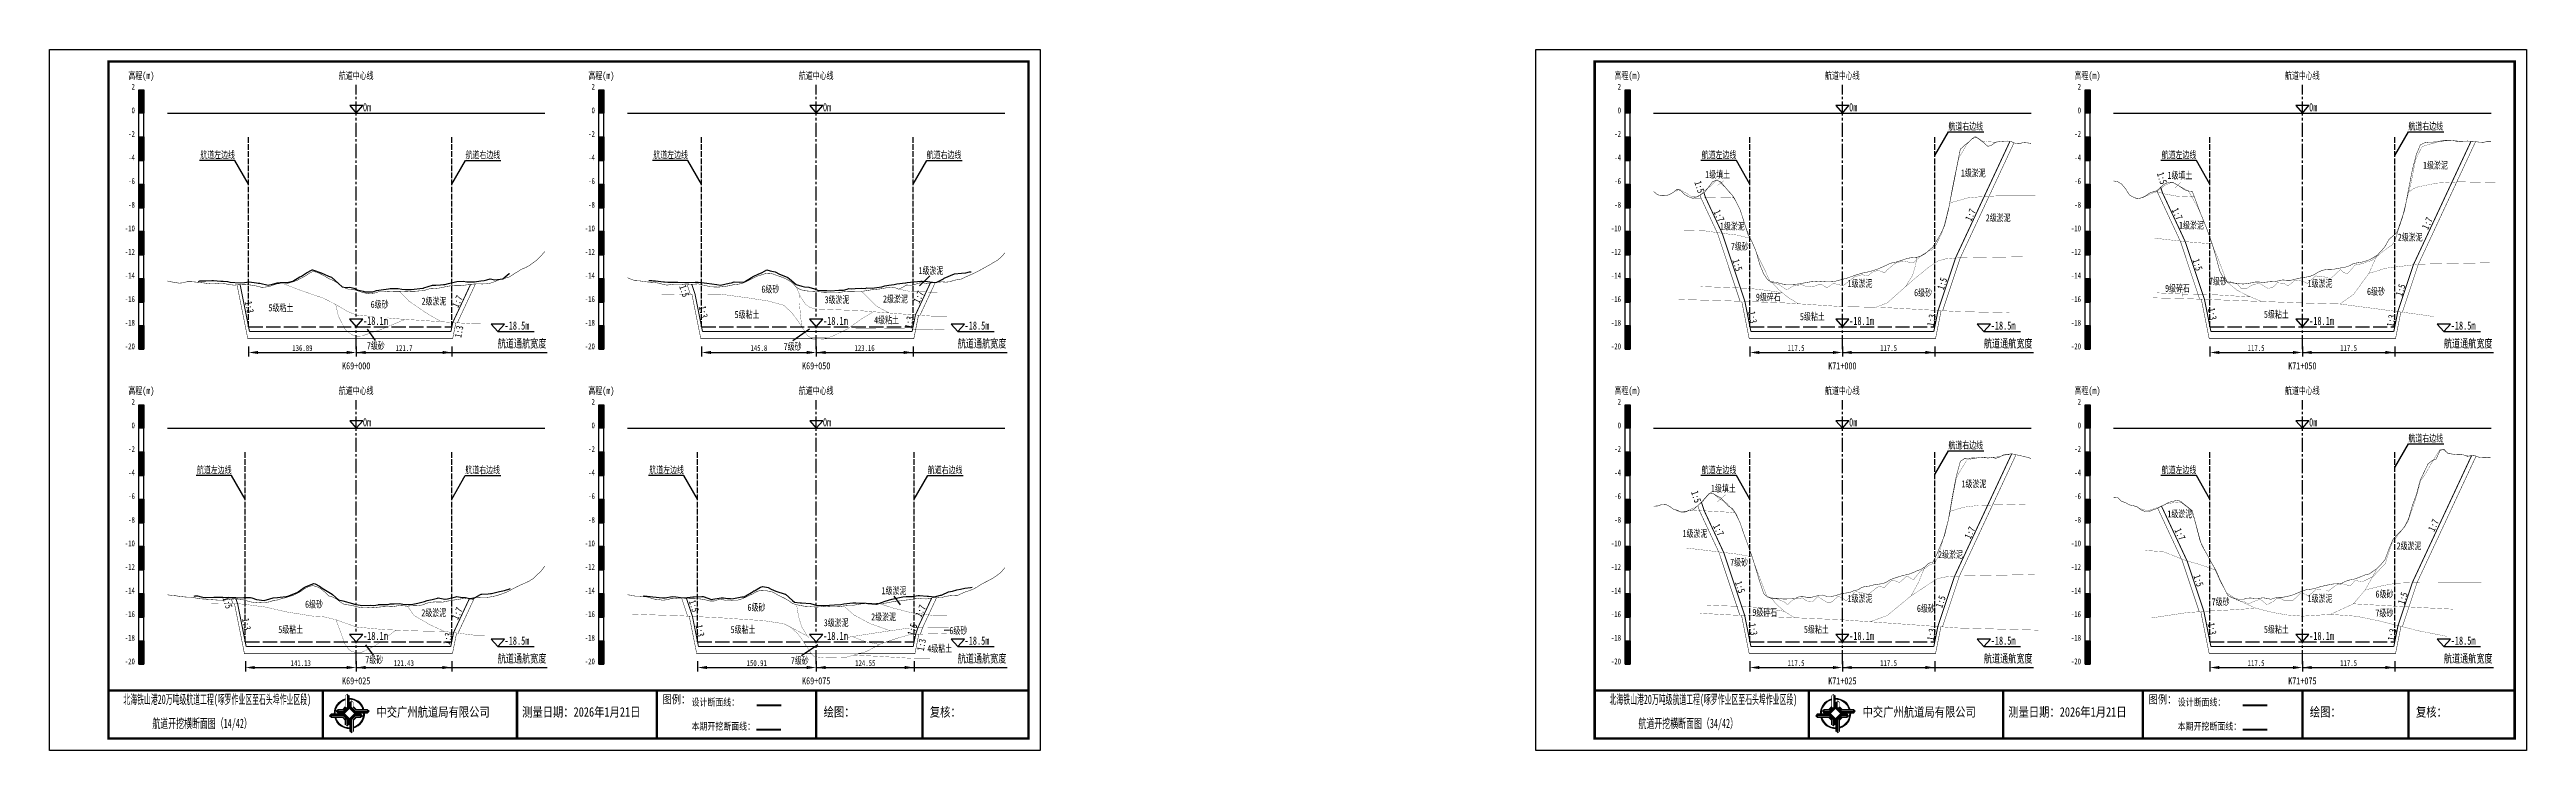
# Model space of a CAD drawing. Header units: millimetres. Extents: x 0 to 1680, y -8762 to 0.
# Drawn here: x 0 to 1050, y -7425 to -7128 of the extents above; entities that cross this region are included whole.
import ezdxf
from ezdxf.enums import TextEntityAlignment as Align

# ---------------------------------------------------------------- set-up
doc = ezdxf.new("R2010")
doc.units = ezdxf.units.MM
for name, pattern in [('ACAD_ISO02W100', [15, 12, -3]), ('ACAD_ISO05W100', [33, 24, -3, 0, -3, 0, -3]), ('CENTER2', [1.125, 0.75, -0.125, 0.125, -0.125])]:
    doc.linetypes.add(name, pattern=pattern)
for name, color, linetype in [('0-桩号', 1, 'Continuous'), ('0-航道左右边线标注', 8, 'Continuous'), ('1-疏浚底高', 7, 'Continuous'), ('1-通航宽度', 7, 'Continuous'), ('1-通航底高', 7, 'Continuous'), ('202601', 5, 'Continuous'), ('DMX', 20, 'Continuous'), ('L1', 7, 'Continuous'), ('图幅外框线', 145, 'Continuous'), ('地质分层', 6, 'Continuous'), ('坡比', 1, 'Continuous'), ('尺寸标注', 1, 'Continuous'), ('开挖线', 4, 'Continuous'), ('标尺', 7, 'Continuous'), ('超挖线', 3, 'Continuous'), ('辅助框', 7, 'Continuous'), ('通航底面线', 7, 'ACAD_ISO02W100')]:
    doc.layers.add(name, color=color, linetype=linetype)
doc.styles.get("Standard").update_dxf_attribs({"font": 'arial.ttf'})
doc.styles.add('仿宋', font='仿宋_GB2312.ttf', dxfattribs={"width": 0.8})
doc.styles.add('仿宋GB2312', font='仿宋_GB2312.ttf', dxfattribs={"width": 0.7, "height": 2.5})
doc.styles.add('仿宋体', font='仿宋_GB2312.ttf', dxfattribs={"width": 0.8})
doc.dimstyles.new('2000', dxfattribs={"dimtxt": 3, "dimasz": 2.5, "dimexe": 1.25, "dimexo": 0.625, "dimtad": 1, "dimlfac": 2, "dimdsep": 46, "dimtxsty": 'Standard', "dimcen": 2.5, "dimadec": 0, "dimazin": 0, "dimtfac": 1, "dimtmove": 0, "dimatfit": 3, "dimfxl": 0, "dimarcsym": 0})

msp = doc.modelspace()

# ---------------------------------------------------------------- texts
at = {"layer": '0-桩号', "style": '仿宋', "width": 0.8}
for s, p in [('K71+000', (760, -7262.0289)), ('K71+050', (955, -7262.0289)), ('K71+025', (760, -7395.5289)), ('K71+075', (955, -7395.5289))]:
    msp.add_text(s, height=3, dxfattribs=at).set_placement(p, align=Align.MIDDLE)
at = {"layer": '0-航道左右边线标注', "style": '仿宋', "width": 0.7}
for p in [(804.9402, -7162.9076), (999.9402, -7162.8487), (176.3408, -7175), (371.8283, -7175), (804.9402, -7298.0142), (999.9402, -7295.0853), (176.2496, -7308.5), (372.2891, -7308.5)]:
    msp.add_text('航道右边线', height=3, dxfattribs=at).set_placement(p, align=Align.BOTTOM_LEFT)
for p in [(78.5962, -7175), (270.6276, -7175), (715.0598, -7175), (910.0598, -7175), (77.1841, -7308.5), (268.9247, -7308.5), (715.0598, -7308.5), (910.0598, -7308.5)]:
    msp.add_text('航道左边线', height=3, dxfattribs=at).set_placement(p, align=Align.BOTTOM_RIGHT)
at = {"layer": '1-通航宽度', "style": '仿宋', "width": 0.7}
for p in [(190, -7255.35), (385, -7255.35), (820, -7255.35), (1015, -7255.35), (190, -7388.85), (385, -7388.85), (820, -7388.85), (1015, -7388.85)]:
    msp.add_text('航道通航宽度', height=3.5, dxfattribs=at).set_placement(p, align=Align.BOTTOM_LEFT)
at = {"layer": 'L1', "style": '仿宋', "width": 0.7}
for p in [(130, -7139.0289), (325, -7139.0289), (760, -7139.0289), (955, -7139.0289), (130, -7272.5289), (325, -7272.5289), (760, -7272.5289), (955, -7272.5289)]:
    msp.add_text('航道中心线', height=3, dxfattribs=at).set_placement(p, align=Align.MIDDLE_CENTER)
for p in [(132.8561, -7154.1797), (327.8561, -7154.1797), (762.8561, -7154.1797), (957.8561, -7154.1797), (132.8561, -7287.6797), (327.8561, -7287.6797), (762.8561, -7287.6797), (957.8561, -7287.6797)]:
    msp.add_text('0m ', height=3.5, dxfattribs=at).set_placement(p)
at = {"layer": '地质分层', "linetype": 'Continuous', "width": 0.7}
for s, style, p in [('1级填土', '仿宋体', (707.107, -7180.9424)), ('1级淤泥', '仿宋体', (815.5088, -7180.294)), ('1级填土', '仿宋体', (903.0956, -7181.2947)), ('1级淤泥', '仿宋体', (1011.413, -7177.0169)), ('1级淤泥', '仿宋体', (713.3615, -7202.8252)), ('2级淤泥', '仿宋体', (826.066, -7199.2856)), ('1级淤泥', '仿宋体', (907.9828, -7202.4232)), ('7级砂', '仿宋GB2312', (716.5373, -7211.4032)), ('2级淤泥', '仿宋体', (1000.7324, -7207.5219)), ('1级淤泥', '仿宋GB2312', (373.6385, -7221.6672)), ('6级砂', '仿宋GB2312', (139.9244, -7235.9656)), ('2级淤泥', '仿宋GB2312', (162.9728, -7234.6327)), ('6级砂', '仿宋GB2312', (305.5484, -7229.5176)), ('3级淤泥', '仿宋GB2312', (333.7958, -7234.0053)), ('2级淤泥', '仿宋GB2312', (358.5778, -7233.6902)), ('9级碎石', '仿宋GB2312', (728.6003, -7232.8945)), ('1级淤泥', '仿宋体', (767.5027, -7227.0994)), ('6级砂', '仿宋GB2312', (794.2068, -7231.0097)), ('9级碎石', '仿宋GB2312', (902.0652, -7229.149)), ('7级砂', '仿宋GB2312', (919.2194, -7226.1438)), ('1级淤泥', '仿宋体', (962.5027, -7227.0994)), ('6级砂', '仿宋GB2312', (986.1952, -7230.503)), ('5级粘土', '仿宋GB2312', (98.0676, -7237.4135)), ('5级粘土', '仿宋GB2312', (295.6823, -7240.2621)), ('4级粘土', '仿宋GB2312', (354.8033, -7242.5689)), ('5级粘土', '仿宋体', (747.2823, -7241.1621)), ('5级粘土', '仿宋体', (943.9878, -7240.1852)), ('7级砂', '仿宋GB2312', (138.3044, -7253.4818)), ('7级砂', '仿宋GB2312', (315.0014, -7253.8647)), ('1级填土', '仿宋体', (709.5741, -7313.9742)), ('1级淤泥', '仿宋体', (815.7563, -7312.0305)), ('1级淤泥', '仿宋体', (903.0247, -7324.7682)), ('1级淤泥', '仿宋体', (697.5165, -7333.0684)), ('2级淤泥', '仿宋体', (1000.2173, -7338.3098)), ('7级砂', '仿宋GB2312', (716.2276, -7345.263)), ('2级淤泥', '仿宋体', (805.8326, -7341.9582)), ('1级淤泥', '仿宋GB2312', (357.9997, -7357.2945)), ('1级淤泥', '仿宋体', (767.5027, -7360.5994)), ('7级砂', '仿宋GB2312', (920.3385, -7362.0128)), ('1级淤泥', '仿宋体', (962.5027, -7360.5994)), ('6级砂', '仿宋GB2312', (989.8326, -7358.7191)), ('6级砂', '仿宋GB2312', (112.1049, -7363.0176)), ('2级淤泥', '仿宋GB2312', (162.8735, -7366.6552)), ('6级砂', '仿宋GB2312', (299.6874, -7364.3456)), ('3级淤泥', '仿宋GB2312', (333.4713, -7370.8805)), ('2级淤泥', '仿宋GB2312', (353.5601, -7368.4011)), ('9级碎石', '仿宋GB2312', (727.1103, -7366.4405)), ('6级砂', '仿宋GB2312', (795.4114, -7364.8043)), ('7级砂', '仿宋GB2312', (989.7478, -7366.739)), ('5级粘土', '仿宋GB2312', (102.2389, -7373.7621)), ('5级粘土', '仿宋GB2312', (293.9794, -7373.7621)), ('4级粘土', '仿宋GB2312', (377.3621, -7381.8177)), ('6级砂', '仿宋GB2312', (385.2457, -7374.1909)), ('5级粘土', '仿宋体', (748.9878, -7373.6852)), ('5级粘土', '仿宋体', (943.9878, -7373.6852)), ('7级砂', '仿宋GB2312', (137.6324, -7386.5669)), ('7级砂', '仿宋GB2312', (318.0423, -7386.9156))]:
    msp.add_text(s, height=3, dxfattribs=dict(at, style=style)).set_placement(p, align=Align.MIDDLE_CENTER)
at = {"layer": '坡比', "style": '仿宋体'}
for s, rotation, width, p in [('1:5', 288, 0.8, (895.4814, -7182.4742)), ('1:5', 288, 0.8, (699.4295, -7186.2103)), ('1:7', 295, 0.8, (707.7248, -7198.4204)), ('1:7', 65, 0.8, (814.334, -7198.0695)), ('1:7', 295, 0.8, (901.9695, -7197.6293)), ('1:7', 65, 0.8, (1007.9457, -7201.6457)), ('1:5', 288, 0.8, (715.5235, -7219.3065)), ('1:5', 288, 0.8, (910.5946, -7219.1537)), ('1:7', 65, 0.7, (172.8856, -7234.7459)), ('1:5', 288, 0.7, (269.0732, -7230.2827)), ('1:7', 65, 0.7, (368.4083, -7232.8449)), ('1:5', 72, 0.8, (802.3335, -7227.1894)), ('1:5', 72, 0.8, (996.6372, -7229.8899)), ('1:3', 281, 0.7, (84.7393, -7237.1496)), ('1:3', 281, 0.7, (277.1707, -7239.1557)), ('1:3', 79, 0.7, (364.3981, -7243.5856)), ('1:3', 281, 0.8, (721.9508, -7241.4281)), ('1:3', 79, 0.8, (797.752, -7242.7054)), ('1:3', 281, 0.8, (916.8478, -7240.0172)), ('1:3', 79, 0.8, (992.5903, -7242.8789)), ('1:3', 79, 0.7, (173.5372, -7247.5121)), ('1:5', 288, 0.8, (698.0373, -7317.4781)), ('1:7', 65, 0.8, (1010.5863, -7329.582)), ('1:7', 295, 0.8, (707.5417, -7331.5305)), ('1:7', 65, 0.8, (814.0479, -7332.7467)), ('1:7', 295, 0.8, (903.1521, -7333.3457)), ('1:5', 288, 0.7, (75.4648, -7362.3637)), ('1:5', 288, 0.8, (716.6274, -7355.751)), ('1:5', 72, 0.8, (801.6758, -7361.9399)), ('1:5', 288, 0.8, (911.0018, -7352.9859)), ('1:5', 72, 0.8, (997.5807, -7360.508)), ('1:3', 281, 0.7, (83.4962, -7371.5004)), ('1:7', 65, 0.7, (172.8362, -7366.9653)), ('1:5', 288, 0.7, (273.1691, -7363.7686)), ('1:7', 65, 0.7, (369.1979, -7365.8908)), ('1:3', 79, 0.7, (168.7091, -7377.6397)), ('1:3', 281, 0.7, (275.7774, -7374.204)), ('1:5', 72, 0.7, (365.7185, -7373.7616)), ('1:3', 79, 0.7, (369.6389, -7380.248)), ('1:3', 281, 0.8, (722.1699, -7373.675)), ('1:3', 79, 0.8, (797.7591, -7375.8539)), ('1:3', 281, 0.8, (916.7381, -7373.4068)), ('1:3', 79, 0.8, (993.0197, -7375.9075))]:
    msp.add_text(s, height=3, rotation=rotation, dxfattribs=dict(at, width=width)).set_placement(p, align=Align.MIDDLE)
at = {"layer": '辅助框', "color": 7, "style": '仿宋GB2312'}
for s, width, p in [('北海铁山港20万吨级航道工程(啄罗作业区至石头埠作业区段)', 0.52, (71.0923, -7403.3413)), ('北海铁山港20万吨级航道工程(啄罗作业区至石头埠作业区段)', 0.52, (701.0923, -7403.3413)), ('         航道开挖横断面图（14/42）', 0.6, (56.9466, -7413.5285)), ('         航道开挖横断面图（34/42）', 0.6, (686.9466, -7413.5285))]:
    msp.add_text(s, height=4, dxfattribs=dict(at, width=width)).set_placement(p, align=Align.MIDDLE_CENTER)
at = {"layer": '辅助框', "char_height": 3.5, "width": 20.652058, "attachment_point": 1, "style": '仿宋'}
for insert in [(259.8269, -7401.632), (889.8269, -7401.632)]:
    msp.add_mtext('{\\C3;图例：}', dxfattribs=dict(at, insert=insert))
at = {"layer": '辅助框', "lineweight": 0, "char_height": 4, "width": 115.886347, "attachment_point": 1}
for s, insert in [('{\\fKaiTi|b0|i0|c134|p49;\\W0.8;中交广州航道局有限公司}', (138.5829, -7406.682)), ('{\\fKaiTi|b0|i0|c134|p49;\\W0.8;测量日期：2026年1月21日}', (200.3284, -7406.682)), ('{\\fKaiTi|b0|i0|c134|p49;\\W0.8;绘图：}', (328.1551, -7406.682)), ('{\\fKaiTi|b0|i0|c134|p49;\\W0.8;复核：}', (373.1551, -7406.682)), ('{\\fKaiTi|b0|i0|c134|p49;\\W0.8;中交广州航道局有限公司}', (768.5829, -7406.682)), ('{\\fKaiTi|b0|i0|c134|p49;\\W0.8;测量日期：2026年1月21日}', (830.3284, -7406.682)), ('{\\fKaiTi|b0|i0|c134|p49;\\W0.8;绘图：}', (958.1551, -7406.682)), ('{\\fKaiTi|b0|i0|c134|p49;\\W0.8;复核：}', (1003.1551, -7406.682))]:
    msp.add_mtext(s, dxfattribs=dict(at, insert=insert))
at = {"layer": '辅助框', "color": 1, "char_height": 3, "width": 26.24717, "attachment_point": 1, "style": '仿宋'}
for insert in [(272.1654, -7413.2604), (902.1654, -7413.2604)]:
    msp.add_mtext('本期开挖断面线：', dxfattribs=dict(at, insert=insert))
at = {"layer": '辅助框', "color": 7, "lineweight": 50, "char_height": 3, "width": 26.24717, "attachment_point": 1, "style": '仿宋'}
for insert in [(272.1654, -7403.0513), (902.1654, -7403.0513)]:
    msp.add_mtext('设计断面线：', dxfattribs=dict(at, insert=insert))

# ---------------------------------------------------------------- blocks, each defined once
blk = doc.blocks.new('标尺')
at = {"layer": '标尺', "linetype": 'Continuous'}
for points in [[(-2.11667, 100), (0, 100), (0, 90), (-2.11667, 90)], [(-2.11667, 80), (0, 80), (0, 70), (-2.11667, 70)], [(-2.11667, 60), (0, 60), (0, 50), (-2.11667, 50)], [(-2.11667, 40), (0, 40), (0, 30), (-2.11667, 30)], [(-2.11667, 20), (0, 20), (0, 10), (-2.11667, 10)], [(-2.11667, 0), (0, 0), (0, -10), (-2.11667, -10)]]:
    blk.add_hatch(color=256, dxfattribs=at).paths.add_polyline_path(points)
for p, q in [((-2.11667, -10), (-2.11667, 100)), ((0, -10), (0, 100)), ((-2.11667, 80), (0, 80)), ((-2.11667, 70), (0, 70)), ((-2.11667, 60), (0, 60)), ((-2.11667, 50), (0, 50)), ((-2.11667, 40), (0, 40)), ((-2.11667, 30), (0, 30)), ((-2.11667, 20), (0, 20)), ((-2.11667, 10), (0, 10)), ((-2.11667, 0), (0, 0)), ((-2.11667, -10), (0, -10))]:
    blk.add_line(p, q, dxfattribs=at)
at = {"layer": '标尺'}
for points in [[(-2.11667, 100), (0, 100), (0, 90), (-2.11667, 90)], [(-2.11667, 100), (0, 100), (0, 90), (-2.11667, 90)], [(-2.11667, 80), (0, 80), (0, 70), (-2.11667, 70)], [(-2.11667, 80), (0, 80), (0, 70), (-2.11667, 70)], [(-2.11667, 60), (0, 60), (0, 50), (-2.11667, 50)], [(-2.11667, 60), (0, 60), (0, 50), (-2.11667, 50)], [(-2.11667, 40), (0, 40), (0, 30), (-2.11667, 30)], [(-2.11667, 40), (0, 40), (0, 30), (-2.11667, 30)], [(-2.11667, 20), (0, 20), (0, 10), (-2.11667, 10)], [(-2.11667, 20), (0, 20), (0, 10), (-2.11667, 10)], [(-2.11667, 0), (0, 0), (0, -10), (-2.11667, -10)], [(-2.11667, 0), (0, 0), (0, -10), (-2.11667, -10)]]:
    blk.add_lwpolyline(points, close=True, dxfattribs=at)
at = {"layer": '标尺', "style": '仿宋GB2312', "width": 0.7}
blk.add_text('高程(m)', height=3, dxfattribs=at).set_placement((-1.05833, 106), align=Align.MIDDLE_CENTER)
for s, p in [('2', (-3.81667, 100)), ('0', (-3.81667, 90)), ('-2', (-3.81667, 80)), ('-4', (-3.81667, 70)), ('-6', (-3.81667, 60)), ('-10', (-3.81667, 40)), ('-8', (-3.81667, 50)), ('-12', (-3.81667, 30)), ('-14', (-3.81667, 20)), ('-16', (-3.81667, 10)), ('-18', (-3.81667, 0)), ('-20', (-3.81667, -10))]:
    blk.add_text(s, height=2.5, dxfattribs=at).set_placement(p, align=Align.RIGHT)
blk = doc.blocks.new('*D225')
at = {"layer": 'Defpoints', "color": 0, "ltscale": 0.5}
for p in [(84.4, -7245.5), (130, -7245.5), (130, -7256.4)]:
    blk.add_point(p, dxfattribs=at)
at = {"layer": '尺寸标注', "color": 0, "lineweight": -2, "ltscale": 0.5}
for p, q in [((84.4, -7253.8), (84.4, -7258)), ((130, -7253.8), (130, -7258)), ((88.4, -7256.4), (126, -7256.4))]:
    blk.add_line(p, q, dxfattribs=at)
at = {"layer": '尺寸标注', "color": 0, "ltscale": 0.5}
for points in [[(88.4, -7255.7), (88.4, -7257), (84.4, -7256.4)], [(126, -7255.7), (126, -7257), (130, -7256.4)]]:
    blk.add_solid(points, dxfattribs=at)
at = {"layer": '尺寸标注', "color": 0, "ltscale": 0.5, "insert": (107.2, -7254.5), "char_height": 2.5, "attachment_point": 5, "style": '仿宋GB2312'}
blk.add_mtext('136.89', dxfattribs=at)
blk = doc.blocks.new('*D226')
at = {"layer": 'Defpoints', "color": 0, "ltscale": 0.5}
for p in [(83, -7379), (130, -7379), (130, -7389.9)]:
    blk.add_point(p, dxfattribs=at)
at = {"layer": '尺寸标注', "color": 0, "lineweight": -2, "ltscale": 0.5}
for p, q in [((83, -7387.2), (83, -7391.5)), ((87, -7389.9), (126, -7389.9)), ((130, -7387.2), (130, -7391.5))]:
    blk.add_line(p, q, dxfattribs=at)
at = {"layer": '尺寸标注', "color": 0, "ltscale": 0.5}
for points in [[(87, -7389.2), (87, -7390.5), (83, -7389.9)], [(126, -7389.2), (126, -7390.5), (130, -7389.9)]]:
    blk.add_solid(points, dxfattribs=at)
at = {"layer": '尺寸标注', "color": 0, "ltscale": 0.5, "insert": (106.5, -7388), "char_height": 2.5, "attachment_point": 5, "style": '仿宋GB2312'}
blk.add_mtext('141.13', dxfattribs=at)
blk = doc.blocks.new('*D227')
at = {"layer": 'Defpoints', "color": 0, "ltscale": 0.5}
for p in [(276.4, -7245.5), (325, -7245.5), (325, -7256.4)]:
    blk.add_point(p, dxfattribs=at)
at = {"layer": '尺寸标注', "color": 0, "lineweight": -2, "ltscale": 0.5}
for p, q in [((276.4, -7253.8), (276.4, -7258)), ((325, -7253.8), (325, -7258)), ((280.4, -7256.4), (321, -7256.4))]:
    blk.add_line(p, q, dxfattribs=at)
at = {"layer": '尺寸标注', "color": 0, "ltscale": 0.5}
for points in [[(280.4, -7255.7), (280.4, -7257), (276.4, -7256.4)], [(321, -7255.7), (321, -7257), (325, -7256.4)]]:
    blk.add_solid(points, dxfattribs=at)
at = {"layer": '尺寸标注', "color": 0, "ltscale": 0.5, "insert": (300.7, -7254.5), "char_height": 2.5, "attachment_point": 5, "style": '仿宋GB2312'}
blk.add_mtext('145.8', dxfattribs=at)
blk = doc.blocks.new('*D228')
at = {"layer": 'Defpoints', "color": 0, "ltscale": 0.5}
for p in [(274.7, -7379), (325, -7379), (325, -7389.9)]:
    blk.add_point(p, dxfattribs=at)
at = {"layer": '尺寸标注', "color": 0, "lineweight": -2, "ltscale": 0.5}
for p, q in [((274.7, -7387.2), (274.7, -7391.5)), ((278.7, -7389.9), (321, -7389.9)), ((325, -7387.2), (325, -7391.5))]:
    blk.add_line(p, q, dxfattribs=at)
at = {"layer": '尺寸标注', "color": 0, "ltscale": 0.5}
for points in [[(278.7, -7389.2), (278.7, -7390.5), (274.7, -7389.9)], [(321, -7389.2), (321, -7390.5), (325, -7389.9)]]:
    blk.add_solid(points, dxfattribs=at)
at = {"layer": '尺寸标注', "color": 0, "ltscale": 0.5, "insert": (299.8, -7388), "char_height": 2.5, "attachment_point": 5, "style": '仿宋GB2312'}
blk.add_mtext('150.91', dxfattribs=at)
blk = doc.blocks.new('*D166')
at = {"layer": 'Defpoints', "color": 0, "ltscale": 0.5}
for p in [(130, -7245.5), (170.6, -7245.5), (170.6, -7256.4)]:
    blk.add_point(p, dxfattribs=at)
at = {"layer": '尺寸标注', "color": 0, "lineweight": -2, "ltscale": 0.5}
for p, q in [((130, -7253.8), (130, -7258)), ((170.6, -7253.8), (170.6, -7258)), ((134, -7256.4), (166.6, -7256.4))]:
    blk.add_line(p, q, dxfattribs=at)
at = {"layer": '尺寸标注', "color": 0, "ltscale": 0.5}
for points in [[(134, -7255.7), (134, -7257), (130, -7256.4)], [(166.6, -7255.7), (166.6, -7257), (170.6, -7256.4)]]:
    blk.add_solid(points, dxfattribs=at)
at = {"layer": '尺寸标注', "color": 0, "ltscale": 0.5, "insert": (150.3, -7254.5), "char_height": 2.5, "attachment_point": 5, "style": '仿宋GB2312'}
blk.add_mtext('121.7', dxfattribs=at)
blk = doc.blocks.new('*D167')
at = {"layer": 'Defpoints', "color": 0, "ltscale": 0.5}
for p in [(130, -7379), (170.5, -7379), (170.5, -7389.9)]:
    blk.add_point(p, dxfattribs=at)
at = {"layer": '尺寸标注', "color": 0, "lineweight": -2, "ltscale": 0.5}
for p, q in [((130, -7387.2), (130, -7391.5)), ((134, -7389.9), (166.5, -7389.9)), ((170.5, -7387.2), (170.5, -7391.5))]:
    blk.add_line(p, q, dxfattribs=at)
at = {"layer": '尺寸标注', "color": 0, "ltscale": 0.5}
for points in [[(134, -7389.2), (134, -7390.5), (130, -7389.9)], [(166.5, -7389.2), (166.5, -7390.5), (170.5, -7389.9)]]:
    blk.add_solid(points, dxfattribs=at)
at = {"layer": '尺寸标注', "color": 0, "ltscale": 0.5, "insert": (150.2, -7388), "char_height": 2.5, "attachment_point": 5, "style": '仿宋GB2312'}
blk.add_mtext('121.43', dxfattribs=at)
blk = doc.blocks.new('*D168')
at = {"layer": 'Defpoints', "color": 0, "ltscale": 0.5}
for p in [(325, -7245.5), (366.1, -7245.5), (366.1, -7256.4)]:
    blk.add_point(p, dxfattribs=at)
at = {"layer": '尺寸标注', "color": 0, "lineweight": -2, "ltscale": 0.5}
for p, q in [((325, -7253.8), (325, -7258)), ((366.1, -7253.8), (366.1, -7258)), ((329, -7256.4), (362.1, -7256.4))]:
    blk.add_line(p, q, dxfattribs=at)
at = {"layer": '尺寸标注', "color": 0, "ltscale": 0.5}
for points in [[(329, -7255.7), (329, -7257), (325, -7256.4)], [(362.1, -7255.7), (362.1, -7257), (366.1, -7256.4)]]:
    blk.add_solid(points, dxfattribs=at)
at = {"layer": '尺寸标注', "color": 0, "ltscale": 0.5, "insert": (345.5, -7254.5), "char_height": 2.5, "attachment_point": 5, "style": '仿宋GB2312'}
blk.add_mtext('123.16', dxfattribs=at)
blk = doc.blocks.new('*D169')
at = {"layer": 'Defpoints', "color": 0, "ltscale": 0.5}
for p in [(325, -7379), (366.5, -7379), (366.5, -7389.9)]:
    blk.add_point(p, dxfattribs=at)
at = {"layer": '尺寸标注', "color": 0, "lineweight": -2, "ltscale": 0.5}
for p, q in [((325, -7387.2), (325, -7391.5)), ((329, -7389.9), (362.5, -7389.9)), ((366.5, -7387.2), (366.5, -7391.5))]:
    blk.add_line(p, q, dxfattribs=at)
at = {"layer": '尺寸标注', "color": 0, "ltscale": 0.5}
for points in [[(329, -7389.2), (329, -7390.5), (325, -7389.9)], [(362.5, -7389.2), (362.5, -7390.5), (366.5, -7389.9)]]:
    blk.add_solid(points, dxfattribs=at)
at = {"layer": '尺寸标注', "color": 0, "ltscale": 0.5, "insert": (345.8, -7388), "char_height": 2.5, "attachment_point": 5, "style": '仿宋GB2312'}
blk.add_mtext('124.55', dxfattribs=at)
blk = doc.blocks.new('通航底高')
at = {"layer": '1-通航底高'}
for p, q in [((-2.8, 3.2), (0, 0)), ((2.8, 3.2), (-2.8, 3.2)), ((0, 0), (2.8, 3.2))]:
    blk.add_line(p, q, dxfattribs=at)
at = {"layer": '1-通航底高', "style": '仿宋', "width": 0.7}
blk.add_attdef('通航底高', (2.9, 0.8), '', height=3.5, dxfattribs=at)
blk = doc.blocks.new('疏浚底高')
at = {"layer": '1-疏浚底高'}
for p, q in [((-2.8, 3.2), (0, 0)), ((2.8, 3.2), (-2.8, 3.2)), ((0, 0), (2.8, 3.2)), ((0, 0), (15.5, 0))]:
    blk.add_line(p, q, dxfattribs=at)
at = {"layer": '1-疏浚底高', "style": '仿宋', "width": 0.7}
blk.add_attdef('疏浚底高', (2.9, 0.8), '', height=3.5, dxfattribs=at)
blk = doc.blocks.new('*D268')
at = {"layer": 'Defpoints', "color": 0}
for p in [(720.8, -7245.5), (760, -7245.5), (760, -7256.4)]:
    blk.add_point(p, dxfattribs=at)
at = {"layer": '尺寸标注', "color": 0, "lineweight": -2, "ltscale": 0.5}
for p, q in [((720.8, -7253.8), (720.8, -7258)), ((760, -7253.8), (760, -7258)), ((724.8, -7256.4), (756, -7256.4))]:
    blk.add_line(p, q, dxfattribs=at)
at = {"layer": '尺寸标注', "color": 0}
for points in [[(724.8, -7255.7), (724.8, -7257), (720.8, -7256.4)], [(756, -7257), (756, -7255.7), (760, -7256.4)]]:
    blk.add_solid(points, dxfattribs=at)
at = {"layer": '尺寸标注', "color": 0, "insert": (740.4, -7254.5), "char_height": 2.5, "attachment_point": 5, "style": '仿宋GB2312'}
blk.add_mtext('117.5', dxfattribs=at)
blk = doc.blocks.new('*D269')
at = {"layer": 'Defpoints', "color": 0}
for p in [(720.8, -7379), (760, -7379), (760, -7389.9)]:
    blk.add_point(p, dxfattribs=at)
at = {"layer": '尺寸标注', "color": 0, "lineweight": -2, "ltscale": 0.5}
for p, q in [((720.8, -7387.2), (720.8, -7391.5)), ((724.8, -7389.9), (756, -7389.9)), ((760, -7387.2), (760, -7391.5))]:
    blk.add_line(p, q, dxfattribs=at)
at = {"layer": '尺寸标注', "color": 0}
for points in [[(724.8, -7389.2), (724.8, -7390.5), (720.8, -7389.9)], [(756, -7390.5), (756, -7389.2), (760, -7389.9)]]:
    blk.add_solid(points, dxfattribs=at)
at = {"layer": '尺寸标注', "color": 0, "insert": (740.4, -7388), "char_height": 2.5, "attachment_point": 5, "style": '仿宋GB2312'}
blk.add_mtext('117.5', dxfattribs=at)
blk = doc.blocks.new('*D270')
at = {"layer": 'Defpoints', "color": 0}
for p in [(915.8, -7245.5), (955, -7245.5), (955, -7256.4)]:
    blk.add_point(p, dxfattribs=at)
at = {"layer": '尺寸标注', "color": 0, "lineweight": -2, "ltscale": 0.5}
for p, q in [((915.8, -7253.8), (915.8, -7258)), ((955, -7253.8), (955, -7258)), ((919.8, -7256.4), (951, -7256.4))]:
    blk.add_line(p, q, dxfattribs=at)
at = {"layer": '尺寸标注', "color": 0}
for points in [[(919.8, -7255.7), (919.8, -7257), (915.8, -7256.4)], [(951, -7257), (951, -7255.7), (955, -7256.4)]]:
    blk.add_solid(points, dxfattribs=at)
at = {"layer": '尺寸标注', "color": 0, "insert": (935.4, -7254.5), "char_height": 2.5, "attachment_point": 5, "style": '仿宋GB2312'}
blk.add_mtext('117.5', dxfattribs=at)
blk = doc.blocks.new('*D271')
at = {"layer": 'Defpoints', "color": 0}
for p in [(915.8, -7379), (955, -7379), (955, -7389.9)]:
    blk.add_point(p, dxfattribs=at)
at = {"layer": '尺寸标注', "color": 0, "lineweight": -2, "ltscale": 0.5}
for p, q in [((915.8, -7387.2), (915.8, -7391.5)), ((919.8, -7389.9), (951, -7389.9)), ((955, -7387.2), (955, -7391.5))]:
    blk.add_line(p, q, dxfattribs=at)
at = {"layer": '尺寸标注', "color": 0}
for points in [[(919.8, -7389.2), (919.8, -7390.5), (915.8, -7389.9)], [(951, -7390.5), (951, -7389.2), (955, -7389.9)]]:
    blk.add_solid(points, dxfattribs=at)
at = {"layer": '尺寸标注', "color": 0, "insert": (935.4, -7388), "char_height": 2.5, "attachment_point": 5, "style": '仿宋GB2312'}
blk.add_mtext('117.5', dxfattribs=at)
blk = doc.blocks.new('*D325')
at = {"layer": 'Defpoints', "color": 0}
for p in [(760, -7245.5), (799.2, -7245.5), (799.2, -7256.4)]:
    blk.add_point(p, dxfattribs=at)
at = {"layer": '尺寸标注', "color": 0, "lineweight": -2, "ltscale": 0.5}
for p, q in [((760, -7253.8), (760, -7258)), ((799.2, -7253.8), (799.2, -7258)), ((764, -7256.4), (795.2, -7256.4))]:
    blk.add_line(p, q, dxfattribs=at)
at = {"layer": '尺寸标注', "color": 0}
for points in [[(764, -7255.7), (764, -7257), (760, -7256.4)], [(795.2, -7257), (795.2, -7255.7), (799.2, -7256.4)]]:
    blk.add_solid(points, dxfattribs=at)
at = {"layer": '尺寸标注', "color": 0, "insert": (779.6, -7254.5), "char_height": 2.5, "attachment_point": 5, "style": '仿宋GB2312'}
blk.add_mtext('117.5', dxfattribs=at)
blk = doc.blocks.new('*D326')
at = {"layer": 'Defpoints', "color": 0}
for p in [(760, -7379), (799.2, -7379), (799.2, -7389.9)]:
    blk.add_point(p, dxfattribs=at)
at = {"layer": '尺寸标注', "color": 0, "lineweight": -2, "ltscale": 0.5}
for p, q in [((760, -7387.2), (760, -7391.5)), ((764, -7389.9), (795.2, -7389.9)), ((799.2, -7387.2), (799.2, -7391.5))]:
    blk.add_line(p, q, dxfattribs=at)
at = {"layer": '尺寸标注', "color": 0}
for points in [[(764, -7389.2), (764, -7390.5), (760, -7389.9)], [(795.2, -7390.5), (795.2, -7389.2), (799.2, -7389.9)]]:
    blk.add_solid(points, dxfattribs=at)
at = {"layer": '尺寸标注', "color": 0, "insert": (779.6, -7388), "char_height": 2.5, "attachment_point": 5, "style": '仿宋GB2312'}
blk.add_mtext('117.5', dxfattribs=at)
blk = doc.blocks.new('*D327')
at = {"layer": 'Defpoints', "color": 0}
for p in [(955, -7245.5), (994.2, -7245.5), (994.2, -7256.4)]:
    blk.add_point(p, dxfattribs=at)
at = {"layer": '尺寸标注', "color": 0, "lineweight": -2, "ltscale": 0.5}
for p, q in [((955, -7253.8), (955, -7258)), ((994.2, -7253.8), (994.2, -7258)), ((959, -7256.4), (990.2, -7256.4))]:
    blk.add_line(p, q, dxfattribs=at)
at = {"layer": '尺寸标注', "color": 0}
for points in [[(959, -7255.7), (959, -7257), (955, -7256.4)], [(990.2, -7257), (990.2, -7255.7), (994.2, -7256.4)]]:
    blk.add_solid(points, dxfattribs=at)
at = {"layer": '尺寸标注', "color": 0, "insert": (974.6, -7254.5), "char_height": 2.5, "attachment_point": 5, "style": '仿宋GB2312'}
blk.add_mtext('117.5', dxfattribs=at)
blk = doc.blocks.new('*D328')
at = {"layer": 'Defpoints', "color": 0}
for p in [(955, -7379), (994.2, -7379), (994.2, -7389.9)]:
    blk.add_point(p, dxfattribs=at)
at = {"layer": '尺寸标注', "color": 0, "lineweight": -2, "ltscale": 0.5}
for p, q in [((955, -7387.2), (955, -7391.5)), ((959, -7389.9), (990.2, -7389.9)), ((994.2, -7387.2), (994.2, -7391.5))]:
    blk.add_line(p, q, dxfattribs=at)
at = {"layer": '尺寸标注', "color": 0}
for points in [[(959, -7389.2), (959, -7390.5), (955, -7389.9)], [(990.2, -7390.5), (990.2, -7389.2), (994.2, -7389.9)]]:
    blk.add_solid(points, dxfattribs=at)
at = {"layer": '尺寸标注', "color": 0, "insert": (974.6, -7388), "char_height": 2.5, "attachment_point": 5, "style": '仿宋GB2312'}
blk.add_mtext('117.5', dxfattribs=at)

# ---------------------------------------------------------------- dimensions: what is measured, and where the dimension line sits
at = {"layer": '尺寸标注', "ltscale": 0.5}
for p1, p2, distance, picture, middle in [((720.8333, -7245.5), (760, -7245.5), -10.8523, '*D268', (740.4167, -7254.4559)), ((760, -7245.5), (799.1667, -7245.5), -10.8523, '*D325', (779.5833, -7254.4559)), ((915.8333, -7245.5), (955, -7245.5), -10.8521, '*D270', (935.4167, -7254.4556)), ((955, -7245.5), (994.1667, -7245.5), -10.852, '*D327', (974.5833, -7254.4556)), ((720.8333, -7379), (760, -7379), -10.8523, '*D269', (740.4167, -7387.9559)), ((760, -7379), (799.1667, -7379), -10.8522, '*D326', (779.5833, -7387.9558)), ((915.8333, -7379), (955, -7379), -10.852, '*D271', (935.4167, -7387.9556)), ((955, -7379), (994.1667, -7379), -10.852, '*D328', (974.5833, -7387.9556))]:
    dim = msp.add_aligned_dim(p1=p1, p2=p2, distance=distance, dimstyle='2000', override={"dimtxt": 3.5, "dimasz": 4, "dimexe": 1.6, "dimexo": 8.25, "dimlfac": 3, "dimtxsty": '仿宋GB2312'}, dxfattribs=at)
    dim.commit()
    dim.dimension.update_dxf_attribs({"geometry": picture, "text_midpoint": middle})

# ---------------------------------------------------------------- hatches: boundary and pattern name
at = {"layer": '辅助框'}
h = msp.add_hatch(color=5, dxfattribs=at)
h.paths.add_polyline_path([(756.9546, -7401.7455), (756.1757, -7400.9676), (755.367, -7401.7762), (755.367, -7406.5366), (754.2904, -7407.612), (752.3438, -7407.612), (751.5477, -7408.4074), (752.3431, -7409.1992), (754.9786, -7409.1992), (756.9546, -7407.2239)])
h.paths.add_polyline_path([(756.1455, -7406.835), (754.5902, -7408.3904), (751.8646, -7408.3904), (752.4653, -7407.7924), (754.4099, -7407.7924), (755.5466, -7406.6245), (755.5466, -7401.865), (756.1455, -7401.2673)], flags=16)
h = msp.add_hatch(color=5, dxfattribs=at)
h.paths.add_polyline_path([(124.9783, -7409.4999), (119.4999, -7409.5018), (118.7223, -7410.281), (119.5311, -7411.0895), (124.2915, -7411.0879), (125.3673, -7412.164), (125.368, -7414.1107), (126.1636, -7414.9065), (126.9552, -7414.1108), (126.9543, -7411.4753)])
h.paths.add_polyline_path([(126.1456, -7411.864), (126.1465, -7414.5896), (125.5483, -7413.9891), (125.5477, -7412.0445), (124.3793, -7410.9082), (119.6199, -7410.9099), (119.022, -7410.3111), (124.5897, -7410.3092)], flags=16)
h = msp.add_hatch(color=5, dxfattribs=at)
edge = h.paths.add_edge_path()
edge.add_ellipse((127.1049, -7409.3494), major_axis=(-6.0171, 0), ratio=0.999999983, start_angle=-73.2117177, end_angle=1.4467621, ccw=False)
edge.add_line((125.367, -7403.5887), (125.367, -7403.1676))
edge.add_ellipse((127.1049, -7409.3494), major_axis=(-6.4215, 0), ratio=0.999999983, start_angle=-74.2971998, end_angle=1.3568951)
edge.add_line((120.6852, -7409.5014), (121.0897, -7409.5013))
edge = h.paths.add_edge_path()
edge.add_ellipse((127.1049, -7409.3494), major_axis=(-6.0171, 0), ratio=0.999999983, start_angle=196.7802888, end_angle=271.4309187, ccw=False)
edge.add_line((132.8658, -7407.6122), (133.2869, -7407.6122))
edge.add_ellipse((127.1049, -7409.3494), major_axis=(-6.4215, 0), ratio=0.999999983, start_angle=195.6953324, end_angle=271.3407922)
edge.add_line((126.9546, -7402.9297), (126.9546, -7403.3342))
edge = h.paths.add_edge_path()
edge.add_ellipse((127.1049, -7409.3494), major_axis=(-6.4215, 0), ratio=0.999999983, start_angle=105.7065267, end_angle=181.333632)
edge.add_line((133.5246, -7409.1999), (133.1201, -7409.1999))
edge.add_ellipse((127.1049, -7409.3494), major_axis=(-6.0171, 0), ratio=0.999999983, start_angle=106.7923276, end_angle=181.4233031, ccw=False)
edge.add_line((128.8433, -7415.1099), (128.8433, -7415.531))
edge = h.paths.add_edge_path()
edge.add_ellipse((127.1049, -7409.3494), major_axis=(6.0171, 0), ratio=0.999999983, start_angle=196.8039056, end_angle=271.4347581, ccw=False)
edge.add_line((121.3448, -7411.0889), (120.9236, -7411.089))
edge.add_ellipse((127.1049, -7409.3494), major_axis=(6.4215, 0), ratio=0.999999983, start_angle=195.7186902, end_angle=271.3444001)
edge.add_line((127.2556, -7415.769), (127.2556, -7415.3646))
h = msp.add_hatch(color=5, dxfattribs=at)
h.paths.add_polyline_path([(129.2304, -7409.1999), (134.7087, -7409.1999), (135.4866, -7408.421), (134.6781, -7407.6122), (129.9177, -7407.6122), (128.8422, -7406.5357), (128.8422, -7404.5891), (128.0469, -7403.7929), (127.2551, -7404.5883), (127.2551, -7407.2239)])
h.paths.add_polyline_path([(128.0639, -7406.8354), (128.0639, -7404.1098), (128.6619, -7404.7105), (128.6619, -7406.6552), (129.8298, -7407.7918), (134.5892, -7407.7918), (135.1869, -7408.3908), (129.6192, -7408.3908)], flags=16)
h = msp.add_hatch(color=5, dxfattribs=at)
h.paths.add_polyline_path([(129.2316, -7409.4991), (127.2556, -7411.4744), (127.2556, -7416.9528), (128.0345, -7417.7307), (128.8433, -7416.9221), (128.8433, -7412.1617), (129.9198, -7411.0863), (131.8664, -7411.0863), (132.6625, -7410.2909), (131.8671, -7409.4991)])
h.paths.add_polyline_path([(129.62, -7410.3079), (132.3456, -7410.3079), (131.7449, -7410.9059), (129.8003, -7410.9059), (128.6636, -7412.0738), (128.6636, -7416.8333), (128.0647, -7417.431), (128.0647, -7411.8633)], flags=16)
h = msp.add_hatch(color=5, dxfattribs=at)
h.paths.add_polyline_path([(754.9783, -7409.4999), (749.4999, -7409.5018), (748.7223, -7410.281), (749.5311, -7411.0895), (754.2915, -7411.0879), (755.3673, -7412.164), (755.368, -7414.1107), (756.1636, -7414.9065), (756.9552, -7414.1108), (756.9543, -7411.4753)])
h.paths.add_polyline_path([(756.1456, -7411.864), (756.1465, -7414.5896), (755.5483, -7413.9891), (755.5477, -7412.0445), (754.3793, -7410.9082), (749.6199, -7410.9099), (749.022, -7410.3111), (754.5897, -7410.3092)], flags=16)
h = msp.add_hatch(color=5, dxfattribs=at)
edge = h.paths.add_edge_path()
edge.add_ellipse((757.1049, -7409.3494), major_axis=(-6.0171, 0), ratio=0.999999983, start_angle=-73.2117177, end_angle=1.4467621, ccw=False)
edge.add_line((755.367, -7403.5887), (755.367, -7403.1676))
edge.add_ellipse((757.1049, -7409.3494), major_axis=(-6.4215, 0), ratio=0.999999983, start_angle=-74.2971998, end_angle=1.3568951)
edge.add_line((750.6852, -7409.5014), (751.0897, -7409.5013))
edge = h.paths.add_edge_path()
edge.add_ellipse((757.1049, -7409.3494), major_axis=(-6.0171, 0), ratio=0.999999983, start_angle=196.7802888, end_angle=271.4309187, ccw=False)
edge.add_line((762.8658, -7407.6122), (763.2869, -7407.6122))
edge.add_ellipse((757.1049, -7409.3494), major_axis=(-6.4215, 0), ratio=0.999999983, start_angle=195.6953324, end_angle=271.3407922)
edge.add_line((756.9546, -7402.9297), (756.9546, -7403.3342))
edge = h.paths.add_edge_path()
edge.add_ellipse((757.1049, -7409.3494), major_axis=(-6.4215, 0), ratio=0.999999983, start_angle=105.7065267, end_angle=181.333632)
edge.add_line((763.5246, -7409.1999), (763.1201, -7409.1999))
edge.add_ellipse((757.1049, -7409.3494), major_axis=(-6.0171, 0), ratio=0.999999983, start_angle=106.7923276, end_angle=181.4233031, ccw=False)
edge.add_line((758.8433, -7415.1099), (758.8433, -7415.531))
edge = h.paths.add_edge_path()
edge.add_ellipse((757.1049, -7409.3494), major_axis=(6.0171, 0), ratio=0.999999983, start_angle=196.8039056, end_angle=271.4347581, ccw=False)
edge.add_line((751.3448, -7411.0889), (750.9236, -7411.089))
edge.add_ellipse((757.1049, -7409.3494), major_axis=(6.4215, 0), ratio=0.999999983, start_angle=195.7186902, end_angle=271.3444001)
edge.add_line((757.2556, -7415.769), (757.2556, -7415.3646))
h = msp.add_hatch(color=5, dxfattribs=at)
h.paths.add_polyline_path([(759.2304, -7409.1999), (764.7087, -7409.1999), (765.4866, -7408.421), (764.6781, -7407.6122), (759.9177, -7407.6122), (758.8422, -7406.5357), (758.8422, -7404.5891), (758.0469, -7403.7929), (757.2551, -7404.5883), (757.2551, -7407.2239)])
h.paths.add_polyline_path([(758.0639, -7406.8354), (758.0639, -7404.1098), (758.6619, -7404.7105), (758.6619, -7406.6552), (759.8298, -7407.7918), (764.5892, -7407.7918), (765.1869, -7408.3908), (759.6192, -7408.3908)], flags=16)
h = msp.add_hatch(color=5, dxfattribs=at)
h.paths.add_polyline_path([(759.2316, -7409.4991), (757.2556, -7411.4744), (757.2556, -7416.9528), (758.0345, -7417.7307), (758.8433, -7416.9221), (758.8433, -7412.1617), (759.9198, -7411.0863), (761.8664, -7411.0863), (762.6625, -7410.2909), (761.8671, -7409.4991)])
h.paths.add_polyline_path([(759.62, -7410.3079), (762.3456, -7410.3079), (761.7449, -7410.9059), (759.8003, -7410.9059), (758.6636, -7412.0738), (758.6636, -7416.8333), (758.0647, -7417.431), (758.0647, -7411.8633)], flags=16)

# ---------------------------------------------------------------- linework, layer by layer
at = {"layer": '0-航道左右边线标注', "linetype": 'ACAD_ISO02W100', "ltscale": 0.2}
for points in [[(84.3697, -7245.5), (84.3697, -7165)], [(170.5673, -7245.5), (170.5673, -7165)], [(276.4011, -7245.5), (276.4011, -7165)], [(366.0548, -7245.5), (366.0548, -7165)], [(720.8333, -7245.5), (720.8333, -7165)], [(799.1667, -7245.5), (799.1667, -7165)], [(915.8333, -7245.5), (915.8333, -7165)], [(994.1667, -7245.5), (994.1667, -7165)], [(82.9576, -7379), (82.9576, -7298.5)], [(170.4761, -7379), (170.4761, -7298.5)], [(274.6982, -7379), (274.6982, -7298.5)], [(366.5156, -7379), (366.5156, -7298.5)], [(720.8333, -7379), (720.8333, -7298.5)], [(799.1667, -7379), (799.1667, -7298.5)], [(915.8333, -7379), (915.8333, -7298.5)], [(994.1667, -7379), (994.1667, -7298.5)]]:
    msp.add_lwpolyline(points, dxfattribs=at)
at = {"layer": '0-航道左右边线标注'}
for points in [[(799.1667, -7172.9076), (804.9402, -7162.9076), (819.9402, -7162.9076)], [(994.1667, -7172.8487), (999.9402, -7162.8487), (1014.9402, -7162.8487)], [(84.3697, -7185), (78.5962, -7175), (63.5962, -7175)], [(170.5673, -7185), (176.3408, -7175), (191.3408, -7175)], [(276.4011, -7185), (270.6276, -7175), (255.6276, -7175)], [(366.0548, -7185), (371.8283, -7175), (386.8283, -7175)], [(720.8333, -7185), (715.0598, -7175), (700.0598, -7175)], [(915.8333, -7185), (910.0598, -7175), (895.0598, -7175)], [(994.1667, -7305.0853), (999.9402, -7295.0853), (1014.9402, -7295.0853)], [(799.1667, -7308.0142), (804.9402, -7298.0142), (819.9402, -7298.0142)], [(82.9576, -7318.5), (77.1841, -7308.5), (62.1841, -7308.5)], [(170.4761, -7318.5), (176.2496, -7308.5), (191.2496, -7308.5)], [(274.6982, -7318.5), (268.9247, -7308.5), (253.9247, -7308.5)], [(366.5156, -7318.5), (372.2891, -7308.5), (387.2891, -7308.5)], [(720.8333, -7318.5), (715.0598, -7308.5), (700.0598, -7308.5)], [(915.8333, -7318.5), (910.0598, -7308.5), (895.0598, -7308.5)]]:
    msp.add_lwpolyline(points, dxfattribs=at)
at = {"layer": '1-通航宽度'}
for points in [[(130, -7256.35), (211, -7256.35)], [(325, -7256.35), (406, -7256.35)], [(760, -7256.35), (841, -7256.35)], [(955, -7256.35), (1036, -7256.35)], [(130, -7389.85), (211, -7389.85)], [(325, -7389.85), (406, -7389.85)], [(760, -7389.85), (841, -7389.85)], [(955, -7389.85), (1036, -7389.85)]]:
    msp.add_lwpolyline(points, dxfattribs=at)
at = {"layer": '202601', "color": 1, "linetype": 'Continuous', "const_width": 0.1}
for points in [[(689.166, -7188.2), (690.6797, -7187.35), (690.8764, -7187.2), (694.413, -7189.2), (696.3064, -7190.45), (698.8564, -7190.3), (698.9564, -7190.3), (699.2797, -7190), (702.243, -7187.3), (702.573, -7187), (702.9864, -7186.65), (704.0297, -7185.9), (706.8664, -7183.1), (709.6264, -7185.75), (710.693, -7186.65), (711.363, -7187.45), (713.2564, -7189.55), (714.2164, -7190.9), (716.2497, -7195), (716.7164, -7196.05), (718.9597, -7203), (720.683, -7207.2), (723.083, -7212.85), (724.103, -7215.35), (727.2964, -7221.7), (729.3297, -7226.35), (729.6397, -7226.6), (730.3597, -7226.8), (733.2164, -7227.6), (735.9697, -7229.6), (736.6197, -7229.75), (739.503, -7228.05), (739.563, -7228.05), (742.6864, -7227.65), (743.2964, -7227.85), (745.4464, -7228.65), (746.383, -7228.4), (747.513, -7228.55), (749.983, -7227.55), (751.4064, -7227.6), (753.3664, -7228.95), (755.1464, -7227.85), (756.283, -7226.95), (757.073, -7227.25), (760.2797, -7228.1), (764.5064, -7224.8), (765.053, -7224.35), (768.2597, -7223.4), (768.5197, -7223.45), (770.933, -7223.9), (772.4164, -7222.5), (774.3964, -7221.75), (774.9897, -7221.45), (775.6197, -7221.75), (777.9397, -7222.55), (778.823, -7221.55), (782.303, -7218.6), (782.563, -7218.5), (783.9197, -7218.1), (785.493, -7217.8), (786.0664, -7217.7), (790.0764, -7218.4), (790.9964, -7217.55), (793.443, -7215.3), (796.0197, -7213.7), (796.8397, -7213.2), (797.8564, -7213), (799.7964, -7210.65), (801.843, -7206.45), (802.3197, -7205.25), (803.093, -7202.7), (805.5464, -7193.15), (808.8597, -7176.45), (809.2297, -7174.55), (809.5597, -7173.65), (812.8864, -7167.95), (815.1197, -7165.65), (816.1864, -7164.8), (816.4364, -7164.8), (819.8397, -7167.1), (821.063, -7167), (825.233, -7167.3), (825.8797, -7167.15), (828.4164, -7166.75), (830.1797, -7166.8), (830.833, -7166.8)], [(884.166, -7190.75), (884.393, -7190.85), (884.883, -7191.15), (886.5297, -7190.9), (887.1564, -7190.8), (887.5497, -7190.65), (891.4997, -7188.8), (892.643, -7188.4), (893.1964, -7188.3), (893.743, -7187.9), (896.8364, -7185.45), (899.5897, -7184.25), (900.0697, -7184.2), (902.633, -7185.7), (902.853, -7185.8), (902.9997, -7185.9), (906.823, -7188.1), (909.023, -7192.05), (910.9164, -7195.35), (912.9964, -7200.25), (914.6297, -7204.15), (915.6064, -7206.95), (917.483, -7212.4), (918.6964, -7215.1), (922.853, -7226.05), (925.473, -7226.65), (927.5064, -7227.4), (929.1397, -7229.3), (931.4997, -7229.25), (932.3264, -7228.65), (934.4064, -7227.45), (935.8164, -7227.3), (936.8764, -7227.05), (940.1764, -7229.05), (940.3597, -7229.1), (940.6164, -7229.25), (942.7564, -7228.55), (944.3797, -7226.85), (947.083, -7227.05), (948.983, -7228.1), (950.883, -7226.6), (951.4964, -7225.9), (952.0497, -7225.8), (955.4997, -7226.2), (957.1364, -7227.15), (959.3464, -7225.05), (960.6697, -7223.9), (963.653, -7224.4), (964.2297, -7224.3), (965.353, -7224.7), (967.0097, -7224.95), (968.273, -7223.9), (971.163, -7221.2), (972.2664, -7222.3), (974.0197, -7223.1), (975.9164, -7221), (977.2497, -7219.35), (979.2297, -7218.95), (980.713, -7218.65), (982.6397, -7217.8), (984.3197, -7217.5), (986.423, -7215.65), (987.243, -7215.25), (987.3797, -7215.05), (987.803, -7214.6), (990.9297, -7212.25), (993.0497, -7210.75), (994.043, -7209.5), (995.3064, -7205.75), (996.953, -7200.6), (997.4464, -7199.25), (998.033, -7196.35), (1001.073, -7184.6), (1002.923, -7175), (1003.7464, -7173), (1005.8397, -7169), (1006.813, -7168.8), (1009.323, -7168), (1010.303, -7167.95), (1014.3364, -7166.35), (1015.113, -7166.4), (1016.9564, -7166.4), (1018.163, -7166.45), (1018.9264, -7166.55), (1020.563, -7167), (1021.8264, -7166.75), (1025.833, -7166.8)], [(884.166, -7321.6), (885.443, -7322.05), (886.003, -7322.5), (886.4897, -7322.6), (887.7664, -7322.9), (889.5797, -7323.5), (890.2464, -7323.2), (893.8764, -7322), (894.4997, -7321.75), (894.703, -7321.7), (897.513, -7320.45), (900.2964, -7320.05), (903.4864, -7319.8), (905.0197, -7321), (907.023, -7322.55), (908.3764, -7324.95), (909.3897, -7327.25), (911.793, -7336.1), (912.3064, -7338), (912.4264, -7338.3), (916.733, -7345.8), (916.8964, -7346.05), (917.2197, -7346.7), (920.253, -7353.45), (922.163, -7356.9), (922.883, -7358.25), (923.3264, -7358.5), (926.6397, -7360.7), (927.3964, -7361.5), (930.343, -7362), (932.263, -7362.9), (933.223, -7362.35), (936.9297, -7360.95), (937.8764, -7361.4), (939.9597, -7363.3), (942.953, -7361.7), (943.913, -7360.8), (945.9997, -7360.75), (947.073, -7361.35), (950.8864, -7361.35), (951.163, -7361.25), (952.4297, -7360.1), (954.3364, -7358.3), (954.8497, -7358.3), (955.8697, -7358.7), (957.5897, -7359.5), (960.303, -7357.2), (960.8264, -7356.7), (962.933, -7357), (965.163, -7357), (966.013, -7357.5), (968.1464, -7355.8), (969.4697, -7354.9), (970.723, -7354.65), (971.983, -7354.4), (972.763, -7354.55), (975.2064, -7355.3), (977.4564, -7352.95), (977.4997, -7352.9), (977.513, -7352.9), (977.5997, -7352.95), (979.9797, -7353.5), (980.4064, -7353.4), (981.1864, -7353.15), (985.0464, -7351.25), (989.483, -7346.5), (990.1597, -7345.9), (990.763, -7343.85), (992.9497, -7337.3), (995.793, -7333.4), (996.1397, -7332.95), (996.4064, -7332.7), (999.8797, -7327.85), (1000.4897, -7325.75), (1002.723, -7319.5), (1004.883, -7311.75), (1005.423, -7310.1), (1005.7897, -7309.7), (1007.1964, -7307.8), (1010.1364, -7302.55), (1012.5297, -7298.6), (1013.5597, -7297.35), (1014.073, -7297.25), (1016.7297, -7298.95), (1017.6697, -7299.2), (1019.783, -7299.6), (1021.9697, -7299.5), (1025.4897, -7300.25), (1025.833, -7300.2)], [(689.166, -7323.15), (690.603, -7323.7), (690.893, -7323.8), (691.793, -7323.85), (693.573, -7323.75), (695.623, -7322.85), (698.1997, -7321.65), (700.3764, -7319.9), (700.823, -7319.5), (702.263, -7317.75), (704.2397, -7315.55), (705.2664, -7316.2), (706.553, -7317.2), (708.3164, -7318.6), (709.8964, -7319.55), (710.9897, -7320.15), (714.5297, -7324.35), (716.353, -7327.9), (716.8564, -7329.15), (720.2697, -7338.9), (722.1064, -7344.2), (722.2197, -7344.55), (722.6097, -7345.65), (728.013, -7359.75), (730.0664, -7360.3), (730.5564, -7360.4), (732.1964, -7360.75), (734.2364, -7361.6), (735.2364, -7361.9), (736.793, -7363.25), (738.0597, -7362), (739.4964, -7360.9), (741.173, -7360.7), (742.9664, -7360.35), (745.1597, -7361.8), (747.293, -7362), (749.573, -7359.8), (749.993, -7360), (751.4464, -7361), (753.843, -7362.45), (754.5564, -7362.5), (755.7864, -7361.85), (758.163, -7359.7), (759.7997, -7360.2), (761.613, -7361.6), (763.6964, -7359.6), (765.2964, -7357.7), (767.6864, -7358), (769.8897, -7358.6), (770.9564, -7358.9), (774.2564, -7356.3), (775.7064, -7355.3), (777.6764, -7356.1), (780.0164, -7353.65), (781.1364, -7352.8), (782.5164, -7353.2), (784.193, -7353.85), (785.813, -7352.45), (787.413, -7351.05), (789.1964, -7352.15), (790.153, -7352.75), (790.8464, -7351.75), (793.0697, -7349.05), (794.2897, -7348.35), (796.963, -7346.4), (799.253, -7345.45), (800.3964, -7343.3), (802.1564, -7337.45), (805.333, -7325.7), (805.3964, -7325.45), (805.5664, -7324.5), (808.0064, -7311), (808.8897, -7308.35), (812.4497, -7302.5), (812.7397, -7301.9), (812.7964, -7301.9), (812.9464, -7301.85), (816.9697, -7301.05), (818.213, -7300.9), (821.4564, -7301), (821.973, -7300.95), (825.3164, -7300.65), (826.303, -7300.55), (826.4697, -7300.55), (829.1197, -7299.8), (829.1964, -7299.8), (830.833, -7299.7)]]:
    msp.add_lwpolyline(points, dxfattribs=at)
at = {"layer": '202601', "color": 1, "linetype": 'Continuous'}
for points in [[(63.117, -7226.3), (63.6471, -7226.05), (64.7238, -7226.05), (66.3138, -7226.05), (68.7405, -7225.85), (69.4771, -7225.9), (72.5805, -7226.1), (72.7405, -7226.1), (73.5405, -7226.15), (75.4005, -7226.3), (76.3671, -7226.5), (80.8305, -7226.85), (82.5871, -7226.65), (84.5905, -7226.45), (87.7138, -7226.8), (88.4705, -7227), (89.1771, -7227.05), (92.6105, -7227.8), (94.4705, -7227.35), (96.5371, -7226.8), (97.8138, -7226.65), (101.2338, -7226.5), (102.4771, -7226.35), (103.1305, -7226.15), (106.1638, -7224.35), (106.8038, -7224), (108.9805, -7222.6), (111.3371, -7221.4), (111.4405, -7221.35), (111.8505, -7221.55), (115.1805, -7222.6), (116.4238, -7223.2), (118.2205, -7224), (119.5971, -7224.45), (120.9705, -7225.65), (122.5371, -7227.2), (124.0505, -7228.5), (125.6038, -7228.8), (127.2971, -7228.75), (128.9771, -7229.15), (130.3938, -7229.85), (132.9305, -7230.35), (133.7571, -7230.6), (134.2838, -7230.7), (136.9805, -7230.6), (138.5471, -7230.1), (140.5438, -7229.75), (143.6838, -7229.45), (144.3938, -7229.2), (145.3038, -7229.3), (147.8538, -7229.3), (149.4071, -7229.6), (150.9371, -7229.7), (153.1471, -7229.65), (153.3605, -7229.65), (158.2971, -7229.15), (158.5571, -7229.1), (158.7138, -7229), (162.3171, -7227.9), (163.7038, -7227.8), (165.6771, -7227.75), (167.0505, -7227.55), (167.5605, -7227.55), (169.1205, -7227.2), (172.6438, -7226.35), (175.3771, -7226.2), (176.9405, -7226.4), (177.5705, -7226.4), (180.2138, -7226.45), (182.8771, -7226), (184.2371, -7225.85), (185.3538, -7225.6), (186.7205, -7225.15), (188.7405, -7225.6), (191.0238, -7225.35), (192.1471, -7225.1), (193.1738, -7224.3), (194.8638, -7222.85), (194.9671, -7222.9), (194.9805, -7222.85)], [(254.097, -7225.85), (255.2904, -7225.9), (255.9204, -7226.05), (256.8704, -7226), (260.3204, -7226.4), (260.7504, -7226.45), (262.0338, -7226.55), (263.4804, -7226.6), (264.9204, -7226.55), (266.4071, -7226.5), (269.3771, -7226.7), (271.0504, -7226.7), (273.7504, -7226.55), (274.9338, -7226.6), (275.9704, -7226.7), (277.4471, -7226.9), (278.6938, -7226.95), (282.9104, -7227.5), (284.3804, -7227.85), (288.0938, -7227), (289.1538, -7226.8), (290.1904, -7226.45), (292.3271, -7226.5), (294.6638, -7226.4), (297.5404, -7224.55), (298.0338, -7224.3), (298.5438, -7224), (300.4104, -7223.2), (302.1004, -7222.45), (304.0671, -7221.35), (305.4138, -7221.7), (307.5504, -7222.25), (309.4404, -7223.15), (309.8771, -7223.35), (313.0304, -7224.6), (313.6871, -7225.1), (316.4704, -7227.5), (318.8904, -7228.3), (320.0171, -7228.6), (321.9304, -7228.7), (324.2338, -7229.45), (325.5938, -7229.95), (327.6538, -7230.05), (329.5471, -7230.15), (331.1004, -7230.25), (334.6204, -7230), (336.5138, -7229.95), (338.1271, -7229.5), (338.8438, -7229.3), (339.8904, -7229.35), (341.5004, -7229.25), (344.2038, -7229.1), (345.7071, -7229.2), (346.4304, -7228.95), (348.6904, -7229.05), (350.7138, -7228.8), (352.8371, -7228.5), (354.1504, -7228.15), (355.8238, -7227.8), (358.1171, -7227.5), (359.1571, -7227.3), (362.8504, -7226.85), (362.9471, -7226.85), (363.6004, -7226.75), (369.2871, -7226.1), (369.8738, -7226.1), (372.2438, -7226.35), (375.2371, -7226.65), (376.1404, -7226.5), (378.7238, -7225.25), (378.9738, -7225.1), (379.3138, -7224.9), (383.6138, -7223.05), (386.5538, -7222.75), (388.4671, -7222.65), (390.0504, -7222.25), (390.6638, -7222.15)], [(61.26, -7359.65), (61.7496, -7359.55), (62.7529, -7359.55), (64.2596, -7359.85), (65.6796, -7360.15), (66.4629, -7360.15), (69.6162, -7360.05), (70.3062, -7360.05), (71.0262, -7360.05), (72.9129, -7360.1), (73.4429, -7360), (76.2029, -7360.2), (77.9996, -7360.25), (79.0162, -7360.25), (79.7862, -7360.3), (82.3762, -7360.25), (84.4329, -7360.15), (85.1229, -7360.15), (85.6962, -7360.35), (87.7729, -7361.1), (91.0096, -7361.4), (91.3496, -7361.35), (91.9062, -7361.2), (94.8496, -7360.3), (96.5862, -7360.2), (97.7362, -7360.1), (100.2696, -7359.8), (100.9829, -7359.6), (104.9729, -7358.05), (105.4196, -7357.8), (106.3996, -7357.15), (107.9529, -7355.9), (108.5262, -7355.7), (110.8596, -7354.75), (112.0629, -7354.25), (112.5862, -7354.45), (114.4829, -7355.4), (115.5462, -7356.25), (119.1196, -7358.4), (119.3829, -7358.55), (119.8929, -7358.95), (122.4896, -7361.15), (124.3662, -7361.65), (128.4829, -7362.75), (129.3329, -7363), (131.6129, -7363.5), (132.3096, -7363.55), (136.1929, -7363.45), (137.3262, -7363.6), (139.2829, -7363.25), (139.4762, -7363.2), (139.5996, -7363.2), (140.6862, -7363.15), (143.5562, -7363.1), (144.4662, -7362.85), (146.1429, -7362.85), (148.3296, -7362.8), (149.7029, -7363), (152.5462, -7363.1), (153.9629, -7362.95), (156.0762, -7362.65), (158.9462, -7361.95), (160.1362, -7361.45), (162.2629, -7361.05), (164.4396, -7360.45), (164.7562, -7360.4), (167.6329, -7360.95), (167.6862, -7360.95), (168.6462, -7360.7), (172.2562, -7359.85), (172.4629, -7359.8), (174.2096, -7360.05), (176.3262, -7360.25), (178.0196, -7360.6), (179.2096, -7360.7), (179.4262, -7360.75), (182.6529, -7358.95), (182.9529, -7358.8), (183.2696, -7358.75), (185.9596, -7358.6), (186.8896, -7358.5), (187.3296, -7358.45), (190.6996, -7357.7), (192.8196, -7357.25), (195.1462, -7356.55), (195.2696, -7356.2)], [(251.76, -7359.55), (252.0163, -7359.55), (254.6697, -7359.8), (255.693, -7359.85), (259.8997, -7360.4), (260.5163, -7360.4), (260.903, -7360.35), (263.9997, -7359.75), (265.5597, -7359.85), (267.483, -7360.2), (269.1997, -7360.35), (272.6397, -7359.95), (273.263, -7359.95), (276.4997, -7359.8), (276.883, -7359.8), (277.0297, -7359.8), (280.6263, -7361.1), (281.223, -7360.95), (284.7463, -7360.4), (285.663, -7360.3), (287.413, -7360.65), (288.493, -7360.65), (288.8163, -7360.8), (290.003, -7360.6), (293.4797, -7359.9), (294.433, -7359.95), (298.313, -7357.6), (298.6297, -7357.4), (298.8297, -7357.35), (301.3463, -7355.85), (302.4263, -7355.6), (304.6663, -7355.95), (305.973, -7356.7), (307.9063, -7357.55), (311.8997, -7358.8), (311.9563, -7358.8), (314.8997, -7361.45), (315.8063, -7362.1), (318.1563, -7362.45), (318.5563, -7362.45), (318.783, -7362.5), (322.5463, -7362.7), (323.953, -7363.2), (324.903, -7363.4), (327.8197, -7363.6), (328.103, -7363.55), (330.5863, -7363.45), (332.7363, -7363.3), (335.3797, -7363.1), (336.7197, -7362.9), (340.4963, -7362.5), (341.7497, -7362.45), (346.2197, -7362.65), (346.893, -7362.7), (346.9563, -7362.7), (350.2297, -7363.05), (350.503, -7363.05), (351.113, -7362.85), (354.2797, -7361.75), (357.0263, -7360.95), (357.1797, -7360.9), (357.2397, -7360.9), (359.5497, -7360.4), (361.7263, -7359.9), (363.113, -7359.75), (365.8297, -7359.7), (368.2363, -7359.3), (368.8463, -7359.4), (372.103, -7359.65), (372.603, -7359.65), (375.213, -7359.9), (377.6797, -7359.25), (378.0963, -7359.15), (378.453, -7359), (381.0963, -7357.85), (382.753, -7357.5), (384.583, -7356.95), (386.1663, -7356.65), (388.033, -7356.2), (390.4263, -7355.95), (391.163, -7355.85)]]:
    msp.add_lwpolyline(points, dxfattribs=at)
at = {"layer": 'DMX', "color": 7, "linetype": 'Continuous', "const_width": 0.2}
for points in [[(680, -7188.12), (680, -7188.12), (681.6667, -7189.545), (683.3333, -7189.885), (685, -7189.96), (686.6667, -7189.465), (688.3333, -7188.5), (690, -7187.15), (691.6667, -7187.93), (693.3333, -7189.535), (695, -7190.45), (696.6667, -7191.045), (698.3333, -7190.385), (700, -7189.45), (701.6667, -7188.355), (703.3333, -7186.22), (705, -7183.95), (706.6667, -7183.37), (708.3333, -7183.99), (710, -7185.945), (711.6667, -7187.91), (713.3333, -7189.755), (715, -7192.5), (716.6667, -7195.86), (718.3333, -7201.075), (720, -7206.34), (721.6667, -7209.36), (723.3333, -7213.35), (725, -7219.09), (726.6667, -7223.145), (728.3333, -7225.555), (730, -7226.48), (731.6667, -7226.555), (733.3333, -7227.065), (735, -7227.435), (736.6667, -7227.58), (738.3333, -7227.555), (740, -7227.46), (741.6667, -7227.305), (743.3333, -7226.975), (745, -7226.68), (746.6667, -7226.4), (748.3333, -7226.255), (750, -7226.15), (751.6667, -7226.285), (753.3333, -7226.43), (755, -7226.42), (756.6667, -7226.265), (758.3333, -7225.825), (760, -7225.38), (761.6667, -7224.94), (763.3333, -7224.38), (765, -7223.8), (766.6667, -7223.245), (768.3333, -7222.74), (770, -7222.41), (771.6667, -7222.045), (773.3333, -7221.575), (775, -7221), (776.6667, -7220.3), (778.3333, -7219.53), (780, -7218.695), (781.6667, -7218.26), (783.3333, -7217.925), (785, -7217.37), (786.6667, -7216.78), (788.3333, -7216.33), (790, -7216.13), (791.6667, -7216.025), (793.3333, -7215.485), (795, -7214.555), (796.6667, -7213.15), (798.3333, -7211.695), (800, -7209.055), (801.6667, -7206.155), (803.3333, -7202.63), (805, -7195.86), (806.6667, -7186.715), (808.3333, -7178.485), (810, -7170.27), (811.6667, -7168.675), (813.3333, -7167.37), (815, -7165.825), (816.6667, -7165.055), (818.3333, -7166.3), (820, -7167.545), (821.6667, -7169.035), (823.3333, -7168.5), (825, -7167.235), (826.6667, -7167.005), (828.3333, -7166.86), (830, -7166.775), (831.6667, -7167.02), (833.3333, -7167.78), (835, -7167.925), (836.6667, -7167.395), (838.3333, -7167.545), (840, -7167.77)], [(875, -7183.675), (875, -7183.675), (876.6667, -7183.995), (878.3333, -7184.945), (880, -7186.89), (881.6667, -7189.585), (883.3333, -7190.545), (885, -7191.24), (886.6667, -7190.87), (888.3333, -7190.17), (890, -7188.92), (891.6667, -7188.27), (893.3333, -7187.83), (895, -7186.215), (896.6667, -7184.905), (898.3333, -7184.33), (900, -7184.24), (901.6667, -7185.18), (903.3333, -7186.185), (905, -7187.4), (906.6667, -7187.935), (908.3333, -7188.11), (910, -7192.485), (911.6667, -7196.97), (913.3333, -7201.045), (915, -7205.36), (916.6667, -7210.03), (918.3333, -7215.69), (920, -7221.9), (921.6667, -7224.975), (923.3333, -7226.66), (925, -7226.855), (926.6667, -7227), (928.3333, -7227.245), (930, -7227.355), (931.6667, -7227.145), (933.3333, -7226.875), (935, -7226.505), (936.6667, -7226.49), (938.3333, -7226.7), (940, -7226.51), (941.6667, -7226.35), (943.3333, -7226.29), (945, -7225.985), (946.6667, -7225.605), (948.3333, -7225.775), (950, -7225.785), (951.6667, -7225.405), (953.3333, -7224.955), (955, -7224.62), (956.6667, -7224.425), (958.3333, -7224.06), (960, -7223.395), (961.6667, -7222.35), (963.3333, -7221.625), (965, -7221.19), (966.6667, -7221.115), (968.3333, -7221.085), (970, -7220.775), (971.6667, -7220.445), (973.3333, -7220.175), (975, -7219.63), (976.6667, -7218.68), (978.3333, -7218.38), (980, -7218.12), (981.6667, -7217.69), (983.3333, -7217.125), (985, -7216.205), (986.6667, -7215.215), (988.3333, -7213.455), (990, -7211.54), (991.6667, -7208.5), (993.3333, -7207.045), (995, -7205.66), (996.6667, -7201.065), (998.3333, -7196.12), (1000, -7187.285), (1001.6667, -7178.79), (1003.3333, -7172.405), (1005, -7168.425), (1006.6667, -7167.55), (1008.3333, -7167.27), (1010, -7167.235), (1011.6667, -7167.13), (1013.3333, -7166.965), (1015, -7166.695), (1016.6667, -7166.525), (1018.3333, -7166.525), (1020, -7166.695), (1021.6667, -7166.905), (1023.3333, -7166.855), (1025, -7166.765), (1026.6667, -7166.855), (1028.3333, -7166.995), (1030, -7167.235), (1031.6667, -7167.32), (1033.3333, -7167.005), (1035, -7167.025)], [(50, -7226.07), (50, -7226.07), (51.6667, -7226.455), (53.3333, -7226.72), (55, -7227), (56.6667, -7226.815), (58.3333, -7226.38), (60, -7226.36), (61.6667, -7226.485), (63.3333, -7226.69), (65, -7226.84), (66.6667, -7227.08), (68.3333, -7227.26), (70, -7227.265), (71.6667, -7227.04), (73.3333, -7226.99), (75, -7227.365), (76.6667, -7227.655), (78.3333, -7227.84), (80, -7227.645), (81.6667, -7227.515), (83.3333, -7227.515), (85, -7227.755), (86.6667, -7227.975), (88.3333, -7228.335), (90, -7228.785), (91.6667, -7228.63), (93.3333, -7228.37), (95, -7227.72), (96.6667, -7227.175), (98.3333, -7227.305), (100, -7227.255), (101.6667, -7226.88), (103.3333, -7226.37), (105, -7225.76), (106.6667, -7224.875), (108.3333, -7223.99), (110, -7222.855), (111.6667, -7222.04), (113.3333, -7222.355), (115, -7223.135), (116.6667, -7223.995), (118.3333, -7225.07), (120, -7225.7), (121.6667, -7226.64), (123.3333, -7228.01), (125, -7228.93), (126.6667, -7229.54), (128.3333, -7229.585), (130, -7230.015), (131.6667, -7230.615), (133.3333, -7231.07), (135, -7231.445), (136.6667, -7231.335), (138.3333, -7231.075), (140, -7230.38), (141.6667, -7230.365), (143.3333, -7230.615), (145, -7230.515), (146.6667, -7230.425), (148.3333, -7230.44), (150, -7230.555), (151.6667, -7230.6), (153.3333, -7230.43), (155, -7230.43), (156.6667, -7230.28), (158.3333, -7230.18), (160, -7229.735), (161.6667, -7229.17), (163.3333, -7229.24), (165, -7229.085), (166.6667, -7228.79), (168.3333, -7228.39), (170, -7228.125), (171.6667, -7227.925), (173.3333, -7227.915), (175, -7227.95), (176.6667, -7227.745), (178.3333, -7227.545), (180, -7227.355), (181.6667, -7227.25), (183.3333, -7227.33), (185, -7227.27), (186.6667, -7227.055), (188.3333, -7226.505), (190, -7225.765), (191.6667, -7225.35), (193.3333, -7224.83), (195, -7224.33), (196.6667, -7223.21), (198.3333, -7222.175), (200, -7221.145), (201.6667, -7220.46), (203.3333, -7219.555), (205, -7218.325), (206.6667, -7217.155), (208.3333, -7215.395), (210, -7213.6)], [(245, -7224.665), (245, -7224.665), (246.6667, -7225.415), (248.3333, -7225.93), (250, -7226), (251.6667, -7226.25), (253.3333, -7226.465), (255, -7226.62), (256.6667, -7226.735), (258.3333, -7227.005), (260, -7227.465), (261.6667, -7227.825), (263.3333, -7227.595), (265, -7227.385), (266.6667, -7227.385), (268.3333, -7227.47), (270, -7227.72), (271.6667, -7227.535), (273.3333, -7227.405), (275, -7227.28), (276.6667, -7227.73), (278.3333, -7228.07), (280, -7228.51), (281.6667, -7228.595), (283.3333, -7228.655), (285, -7228.52), (286.6667, -7228.3), (288.3333, -7228.04), (290, -7227.64), (291.6667, -7227.475), (293.3333, -7227.18), (295, -7226.52), (296.6667, -7225.69), (298.3333, -7224.865), (300, -7224.03), (301.6667, -7223.51), (303.3333, -7222.99), (305, -7222.79), (306.6667, -7223.09), (308.3333, -7223.725), (310, -7224.305), (311.6667, -7224.915), (313.3333, -7225.81), (315, -7226.94), (316.6667, -7228.78), (318.3333, -7229.73), (320, -7230.165), (321.6667, -7230.34), (323.3333, -7230.41), (325, -7230.51), (326.6667, -7230.65), (328.3333, -7230.865), (330, -7230.925), (331.6667, -7230.955), (333.3333, -7230.955), (335, -7230.875), (336.6667, -7230.635), (338.3333, -7230.475), (340, -7230.435), (341.6667, -7230.42), (343.3333, -7230.385), (345, -7230.35), (346.6667, -7230.125), (348.3333, -7229.82), (350, -7229.655), (351.6667, -7229.48), (353.3333, -7229.235), (355, -7228.895), (356.6667, -7228.65), (358.3333, -7228.88), (360, -7229.565), (361.6667, -7228.695), (363.3333, -7227.76), (365, -7227.89), (366.6667, -7227.65), (368.3333, -7226.97), (370, -7226.81), (371.6667, -7227.05), (373.3333, -7226.93), (375, -7226.77), (376.6667, -7226.545), (378.3333, -7226.43), (380, -7226.565), (381.6667, -7226.39), (383.3333, -7225.8), (385, -7225.47), (386.6667, -7225.21), (388.3333, -7224.36), (390, -7223.62), (391.6667, -7222.895), (393.3333, -7222.08), (395, -7221.185), (396.6667, -7220.25), (398.3333, -7219.35), (400, -7218.32), (401.6667, -7217.385), (403.3333, -7216.03), (405, -7214.14)], [(875, -7317.865), (875, -7317.865), (876.6667, -7317.85), (878.3333, -7319.4), (880, -7319.985), (881.6667, -7320.935), (883.3333, -7321.28), (885, -7321.8), (886.6667, -7323.075), (888.3333, -7323.75), (890, -7323.76), (891.6667, -7323.075), (893.3333, -7322.545), (895, -7321.58), (896.6667, -7320.86), (898.3333, -7319.865), (900, -7319.5), (901.6667, -7319.045), (903.3333, -7319.38), (905, -7320.795), (906.6667, -7322.05), (908.3333, -7323.435), (910, -7329.865), (911.6667, -7336.27), (913.3333, -7339.725), (915, -7342.685), (916.6667, -7345.78), (918.3333, -7348.65), (920, -7352.495), (921.6667, -7355.885), (923.3333, -7359.23), (925, -7360.205), (926.6667, -7360.775), (928.3333, -7360.925), (930, -7360.935), (931.6667, -7360.44), (933.3333, -7360.42), (935, -7360.645), (936.6667, -7360.55), (938.3333, -7360.3), (940, -7360.58), (941.6667, -7360.945), (943.3333, -7360.39), (945, -7360.125), (946.6667, -7360.095), (948.3333, -7359.785), (950, -7359.42), (951.6667, -7358.85), (953.3333, -7358.095), (955, -7357.515), (956.6667, -7356.9), (958.3333, -7356.7), (960, -7356.455), (961.6667, -7355.885), (963.3333, -7355.445), (965, -7355.055), (966.6667, -7354.725), (968.3333, -7354.415), (970, -7354.35), (971.6667, -7354.14), (973.3333, -7353.335), (975, -7352.785), (976.6667, -7352.51), (978.3333, -7351.915), (980, -7351.295), (981.6667, -7350.575), (983.3333, -7350.205), (985, -7349.055), (986.6667, -7347.905), (988.3333, -7346.165), (990, -7344.235), (991.6667, -7339.785), (993.3333, -7335.745), (995, -7333.69), (996.6667, -7332.125), (998.3333, -7330.27), (1000, -7326.875), (1001.6667, -7321.125), (1003.3333, -7316.6), (1005, -7310.31), (1006.6667, -7306.955), (1008.3333, -7303.465), (1010, -7302.21), (1011.6667, -7301.565), (1013.3333, -7297.94), (1015, -7297.31), (1016.6667, -7299.145), (1018.3333, -7299.37), (1020, -7299.62), (1021.6667, -7299.685), (1023.3333, -7299.74), (1025, -7300.405), (1026.6667, -7300.015), (1028.3333, -7300.15), (1030, -7300.81), (1031.6667, -7300.93), (1033.3333, -7300.97), (1035, -7300.885)], [(680, -7321.5), (680, -7321.5), (681.6667, -7321.405), (683.3333, -7320.815), (685, -7320.705), (686.6667, -7321.5), (688.3333, -7322.74), (690, -7323.235), (691.6667, -7323.985), (693.3333, -7323.945), (695, -7323.355), (696.6667, -7323.11), (698.3333, -7321.595), (700, -7320.085), (701.6667, -7318.22), (703.3333, -7316.285), (705, -7315.965), (706.6667, -7317.09), (708.3333, -7317.89), (710, -7319.61), (711.6667, -7321.47), (713.3333, -7322.445), (715, -7324.895), (716.6667, -7328.605), (718.3333, -7333.46), (720, -7337.995), (721.6667, -7342.68), (723.3333, -7348.02), (725, -7353.575), (726.6667, -7358.605), (728.3333, -7360.005), (730, -7360.58), (731.6667, -7360.54), (733.3333, -7360.58), (735, -7360.85), (736.6667, -7360.79), (738.3333, -7360.76), (740, -7360.6), (741.6667, -7359.875), (743.3333, -7359.855), (745, -7360.1), (746.6667, -7360.13), (748.3333, -7359.775), (750, -7359.245), (751.6667, -7359.155), (753.3333, -7359.73), (755, -7359.795), (756.6667, -7359.495), (758.3333, -7359), (760, -7358.48), (761.6667, -7358.285), (763.3333, -7357.98), (765, -7357.24), (766.6667, -7356.92), (768.3333, -7355.88), (770, -7355.48), (771.6667, -7355.315), (773.3333, -7354.84), (775, -7354.58), (776.6667, -7354.38), (778.3333, -7353.88), (780, -7352.84), (781.6667, -7352.125), (783.3333, -7351.59), (785, -7351.055), (786.6667, -7350.645), (788.3333, -7350.25), (790, -7349.625), (791.6667, -7348.87), (793.3333, -7348.27), (795, -7347.21), (796.6667, -7345.645), (798.3333, -7345.22), (800, -7341.95), (801.6667, -7337.965), (803.3333, -7333.83), (805, -7326.985), (806.6667, -7317.08), (808.3333, -7308.645), (810, -7302.535), (811.6667, -7301.375), (813.3333, -7301.295), (815, -7301.07), (816.6667, -7301.115), (818.3333, -7300.875), (820, -7300.745), (821.6667, -7301.11), (823.3333, -7300.74), (825, -7301.225), (826.6667, -7300.665), (828.3333, -7299.73), (830, -7299.615), (831.6667, -7299.25), (833.3333, -7299.635), (835, -7299.98), (836.6667, -7300.365), (838.3333, -7300.79), (840, -7301.255)], [(50, -7359.035), (50, -7359.035), (51.6667, -7359.295), (53.3333, -7359.425), (55, -7359.7), (56.6667, -7359.88), (58.3333, -7360.05), (60, -7360.055), (61.6667, -7360.34), (63.3333, -7360.675), (65, -7360.82), (66.6667, -7360.95), (68.3333, -7361.07), (70, -7361.19), (71.6667, -7361.32), (73.3333, -7361.365), (75, -7361.15), (76.6667, -7360.91), (78.3333, -7360.785), (80, -7360.87), (81.6667, -7361.025), (83.3333, -7361.525), (85, -7362.01), (86.6667, -7362.28), (88.3333, -7362.445), (90, -7362.34), (91.6667, -7362.27), (93.3333, -7362.01), (95, -7361.43), (96.6667, -7361.235), (98.3333, -7360.67), (100, -7360.29), (101.6667, -7359.77), (103.3333, -7359.235), (105, -7358.375), (106.6667, -7357.535), (108.3333, -7356.35), (110, -7355.48), (111.6667, -7355.17), (113.3333, -7355.605), (115, -7356.47), (116.6667, -7357.865), (118.3333, -7359.51), (120, -7359.99), (121.6667, -7360.85), (123.3333, -7362.14), (125, -7363.16), (126.6667, -7363.33), (128.3333, -7363.575), (130, -7364.04), (131.6667, -7364.425), (133.3333, -7364.58), (135, -7364.52), (136.6667, -7364.375), (138.3333, -7364.395), (140, -7364.22), (141.6667, -7364.07), (143.3333, -7364.005), (145, -7364.105), (146.6667, -7363.865), (148.3333, -7363.595), (150, -7363.695), (151.6667, -7363.845), (153.3333, -7363.7), (155, -7363.655), (156.6667, -7363.715), (158.3333, -7363.255), (160, -7362.575), (161.6667, -7362.195), (163.3333, -7362.06), (165, -7362.085), (166.6667, -7362.145), (168.3333, -7361.78), (170, -7361.495), (171.6667, -7361.22), (173.3333, -7360.96), (175, -7360.695), (176.6667, -7360.505), (178.3333, -7360.57), (180, -7360.23), (181.6667, -7360.08), (183.3333, -7360.205), (185, -7360.2), (186.6667, -7359.995), (188.3333, -7359.67), (190, -7359.265), (191.6667, -7358.7), (193.3333, -7358.095), (195, -7357.265), (196.6667, -7356.39), (198.3333, -7355.51), (200, -7354.745), (201.6667, -7354.025), (203.3333, -7353.25), (205, -7352.19), (206.6667, -7350.54), (208.3333, -7349.08), (210, -7346.83)], [(245, -7359.04), (245, -7359.04), (246.6667, -7359.245), (248.3333, -7359.625), (250, -7359.635), (251.6667, -7359.81), (253.3333, -7359.965), (255, -7360.485), (256.6667, -7360.935), (258.3333, -7361.085), (260, -7361.355), (261.6667, -7361.145), (263.3333, -7360.69), (265, -7360.64), (266.6667, -7360.395), (268.3333, -7360.425), (270, -7360.61), (271.6667, -7360.54), (273.3333, -7360.53), (275, -7360.725), (276.6667, -7360.915), (278.3333, -7361.25), (280, -7361.665), (281.6667, -7361.69), (283.3333, -7361.135), (285, -7360.97), (286.6667, -7361.47), (288.3333, -7361.495), (290, -7361.305), (291.6667, -7361.325), (293.3333, -7360.825), (295, -7360.115), (296.6667, -7359.31), (298.3333, -7358.525), (300, -7357.585), (301.6667, -7357.135), (303.3333, -7357.22), (305, -7357.555), (306.6667, -7357.915), (308.3333, -7358.915), (310, -7359.74), (311.6667, -7360.56), (313.3333, -7361.555), (315, -7362.745), (316.6667, -7363.235), (318.3333, -7363.57), (320, -7363.89), (321.6667, -7363.985), (323.3333, -7364.135), (325, -7364.235), (326.6667, -7364.15), (328.3333, -7363.9), (330, -7364.055), (331.6667, -7364.15), (333.3333, -7364.13), (335, -7364.065), (336.6667, -7363.775), (338.3333, -7363.6), (340, -7363.61), (341.6667, -7363.335), (343.3333, -7362.975), (345, -7362.825), (346.6667, -7362.675), (348.3333, -7362.61), (350, -7362.595), (351.6667, -7362.735), (353.3333, -7362.69), (355, -7362.475), (356.6667, -7362.13), (358.3333, -7361.83), (360, -7361.685), (361.6667, -7361.49), (363.3333, -7361.25), (365, -7361.09), (366.6667, -7360.745), (368.3333, -7360.555), (370, -7360.76), (371.6667, -7360.805), (373.3333, -7360.6), (375, -7360.125), (376.6667, -7360.25), (378.3333, -7360.165), (380, -7359.685), (381.6667, -7359.45), (383.3333, -7359.315), (385, -7359.25), (386.6667, -7358.51), (388.3333, -7357.78), (390, -7357.245), (391.6667, -7356.625), (393.3333, -7355.655), (395, -7354.56), (396.6667, -7353.71), (398.3333, -7352.86), (400, -7351.95), (401.6667, -7350.8), (403.3333, -7349.48), (405, -7347.515)]]:
    msp.add_lwpolyline(points, dxfattribs=at)
at = {"layer": 'L1', "linetype": 'CENTER2', "ltscale": 8}
for p, q in [((130, -7255), (130, -7143)), ((325, -7255), (325, -7143)), ((760, -7255), (760, -7143)), ((955, -7255), (955, -7143)), ((130, -7388.5), (130, -7276.5)), ((325, -7388.5), (325, -7276.5)), ((760, -7388.5), (760, -7276.5)), ((955, -7388.5), (955, -7276.5))]:
    msp.add_line(p, q, dxfattribs=at)
at = {"layer": 'L1'}
for p, q in [((50, -7155), (210, -7155)), ((127.2375, -7151.7679), (130, -7155)), ((132.7625, -7151.7679), (127.2375, -7151.7679)), ((130, -7155), (132.7625, -7151.7679)), ((245, -7155), (405, -7155)), ((322.2375, -7151.7679), (325, -7155)), ((327.7625, -7151.7679), (322.2375, -7151.7679)), ((325, -7155), (327.7625, -7151.7679)), ((680, -7155), (840, -7155)), ((757.2375, -7151.7679), (760, -7155)), ((762.7625, -7151.7679), (757.2375, -7151.7679)), ((760, -7155), (762.7625, -7151.7679)), ((875, -7155), (1035, -7155)), ((952.2375, -7151.7679), (955, -7155)), ((957.7625, -7151.7679), (952.2375, -7151.7679)), ((955, -7155), (957.7625, -7151.7679)), ((127.2375, -7285.2679), (130, -7288.5)), ((132.7625, -7285.2679), (127.2375, -7285.2679)), ((130, -7288.5), (132.7625, -7285.2679)), ((322.2375, -7285.2679), (325, -7288.5)), ((327.7625, -7285.2679), (322.2375, -7285.2679)), ((325, -7288.5), (327.7625, -7285.2679)), ((757.2375, -7285.2679), (760, -7288.5)), ((762.7625, -7285.2679), (757.2375, -7285.2679)), ((760, -7288.5), (762.7625, -7285.2679)), ((952.2375, -7285.2679), (955, -7288.5)), ((957.7625, -7285.2679), (952.2375, -7285.2679)), ((955, -7288.5), (957.7625, -7285.2679)), ((50, -7288.5), (210, -7288.5)), ((245, -7288.5), (405, -7288.5)), ((680, -7288.5), (840, -7288.5)), ((875, -7288.5), (1035, -7288.5))]:
    msp.add_line(p, q, dxfattribs=at)
at = {"layer": '图幅外框线'}
msp.add_lwpolyline([(630, -7128), (1050, -7128), (1050, -7425), (630, -7425)], close=True, dxfattribs=at)
at = {"layer": '地质分层', "linetype": 'ACAD_ISO05W100', "ltscale": 0.2, "const_width": 0.1, "flags": 128}
for points in [[(696.6667, -7191.045), (701.6263, -7190.8766), (710.8337, -7190.6911), (712.6523, -7190.7227), (714.0113, -7190.8716)], [(707.1865, -7185.4327), (709.8107, -7183.6048)], [(805.4671, -7193.297), (806.5455, -7192.6931), (809.1669, -7192.0095), (813.0817, -7190.8864), (817.6599, -7190.458), (825.0523, -7190.0308), (832.8549, -7189.9827), (841.8251, -7190.0335)], [(892.5437, -7188.0385), (896.7907, -7189.217), (901.9404, -7190.1297), (905.8337, -7190.2933), (909.2255, -7190.452)], [(900.9752, -7186.7093), (903.3764, -7184.2199)], [(999.725, -7188.7426), (1001.5606, -7187.2858), (1003.0814, -7186.473), (1004.1669, -7186.1585), (1011.945, -7184.5931), (1021.625, -7184.0419), (1037.5188, -7184.3997)], [(692.9267, -7204.6336), (701.4725, -7204.8135), (710.8337, -7206.0736), (715.4887, -7206.6211), (720.9065, -7207.9826)], [(892.4087, -7207.9324), (905.8337, -7209.4409), (911.6494, -7209.9158), (916.7655, -7210.3657)], [(774.242, -7237.2136), (778.9795, -7235.3686), (790.2895, -7225.3787), (797.1153, -7219.8359), (800.3745, -7217.6584), (803.6774, -7216.727), (809.1669, -7216.273), (836.3841, -7215.8019)], [(791.6667, -7216.025), (790.808, -7220.197), (789.7861, -7223.6281), (786.7675, -7228.4896)], [(970.9312, -7235.8202), (976.761, -7231.6863), (983.167, -7222.8584), (986.6667, -7215.215)], [(983.167, -7222.8584), (990.4018, -7220.6502), (1004.1669, -7218.949), (1034.4501, -7218.344)], [(99.2344, -7227.278), (106.5068, -7230.066), (116.223, -7233.3989), (121.3266, -7236.0429), (126.0981, -7238.8868), (130, -7240.4785), (147.8056, -7242.1249), (167.6519, -7243.4357)], [(148.3333, -7230.44), (152.3314, -7234.5763), (159.3761, -7239.4335), (166.0164, -7243.3277), (179.8419, -7244.2409), (182.7682, -7244.2687)], [(258.7335, -7231.8596), (272.7261, -7231.5947), (284.0725, -7231.6099), (296.2847, -7233.2711), (304.5103, -7234.5143), (311.223, -7236.3378), (314.6814, -7239.5476), (317.8556, -7243.8581), (321.3166, -7249.2357), (323.8354, -7250.8915), (325, -7251.0819), (326.9209, -7251.0819), (332.3956, -7249.2514), (338.0887, -7246.489), (344.5804, -7241.8947), (349.2153, -7239.0951)], [(316.6667, -7228.78), (318.0263, -7232.1093), (320.2994, -7235.7733), (322.3678, -7237.324), (325, -7237.9095), (343.9046, -7238.6723), (360.0487, -7239.9576), (374.8419, -7241.0078), (380.3935, -7241.0026)], [(318.0263, -7232.1093), (317.958, -7236.157), (318.3335, -7240.7093), (318.9124, -7245.5)], [(344.11, -7230.3687), (347.113, -7233.3341), (350.5875, -7236.7536), (355.9347, -7239.6301)], [(360, -7229.565), (364.6564, -7230.4482), (374.8419, -7230.8472), (381.7655, -7230.8875)], [(690.5827, -7233.8943), (710.8337, -7234.4486), (735.1598, -7235.3407), (760, -7236.925), (776.7532, -7237.2644), (809.1669, -7239.023), (830.7743, -7239.5418)], [(699.9652, -7228.4261), (710.8337, -7228.8236), (719.3092, -7229.138), (725.2094, -7229.6826), (734.5299, -7231.0173)], [(730, -7226.48), (733.1736, -7229.9019), (736.8087, -7232.8914), (741.3426, -7235.735)], [(891.7553, -7233.212), (905.8337, -7233.5659), (955, -7235.375), (970.9312, -7235.8202), (1004.1669, -7240.199), (1010.6021, -7241.15)], [(893.3981, -7231.0921), (905.8337, -7231.6909), (917.912, -7231.9062), (933.0977, -7232.8378)], [(904.3817, -7232.5312), (904.0341, -7230.777)], [(923.3333, -7226.66), (927.177, -7229.8866), (931.8178, -7232.3081), (937.6889, -7234.738)], [(121.3266, -7236.0429), (122.4597, -7241.0289), (125.4496, -7246.8086), (128.2211, -7248.8587), (130, -7249.486), (132.3919, -7249.366), (140.5288, -7246.5983), (150.7819, -7242.3215)], [(338.616, -7246.1158), (374.8419, -7246.5361), (379.2797, -7246.5064)], [(706.8261, -7319.7685), (710.5691, -7316.597)], [(696.6667, -7323.11), (702.1269, -7323.5014), (710.8337, -7323.9922), (712.9812, -7324.164), (714.6808, -7324.4258)], [(805.5473, -7323.7323), (809.1669, -7322.584), (811.7014, -7321.9041), (817.7084, -7321.1514), (837.5812, -7320.617)], [(693.7838, -7339.2052), (710.8337, -7341.2573), (715.2517, -7341.7773), (719.4153, -7342.5159), (721.7527, -7342.9555)], [(789.0477, -7359.5561), (792.21, -7353.9217), (795, -7347.21)], [(888.4276, -7340.2723), (896.0232, -7340.7542), (905.8337, -7344.6245), (911.0259, -7346.0489), (915.54, -7347.5988), (918.3333, -7348.65)], [(926.6667, -7360.775), (930.7737, -7362.7192), (935.381, -7364.7441), (942.1809, -7366.4915), (948.398, -7367.5733), (955, -7368.1), (966.963, -7367.3374), (976.6336, -7362.8605), (981.6111, -7357.0334), (986.6667, -7347.905)], [(771.7622, -7370.478), (779.011, -7367.8304), (789.0477, -7359.5561), (800.2461, -7352.2168), (803.8532, -7351.4681), (809.1669, -7351.111), (841.4967, -7350.4359)], [(981.6111, -7357.0334), (988.7138, -7355.2499), (994.6136, -7354.1432), (1004.1669, -7353.787), (1030.8405, -7353.6476)], [(68.6552, -7362.7307), (77.7261, -7362.5821), (83.2156, -7363.1434), (91.53, -7364.2447), (100.0286, -7366.2186), (111.9678, -7368.1451), (116.223, -7368.3684), (121.4085, -7369.6065), (130, -7372.694), (141.7302, -7373.783), (155.1029, -7374.3428), (167.4516, -7374.5925)], [(121.4085, -7369.6065), (123.7226, -7375.7253), (125.1629, -7379.773), (126.7807, -7382.1411), (127.989, -7383.0505), (130, -7383.5), (132.1871, -7383.4863), (134.037, -7382.6037), (138.6721, -7380.1961), (146.8722, -7373.9982)], [(151.6667, -7363.845), (154.625, -7367.8902), (161.3492, -7371.7637), (167.4516, -7374.5925), (179.8419, -7376.1243), (184.9899, -7376.2108)], [(246.1765, -7367.1661), (257.3837, -7367.6073), (266.2833, -7367.8676), (285.5128, -7368.8664), (302.8925, -7370.0176), (311.223, -7371.3073), (314.1831, -7372.78), (317.2276, -7375.6002), (318.9205, -7377.8869), (320.9548, -7381), (322.9002, -7384), (324.0948, -7385.1885), (325, -7385.3406), (328.2247, -7385.6826), (337.8224, -7385.4749), (346.2324, -7383.1094), (352.6559, -7379.6873), (359.7347, -7377.3297), (365.2572, -7375.7737), (374.7961, -7375.5912), (380.3642, -7375.4306)], [(316.6667, -7363.235), (317.5758, -7368.5352), (318.8523, -7372.5829), (321.2756, -7376.5701), (323.0095, -7378.0683), (324.3338, -7378.6518), (325, -7378.7543), (327.8356, -7378.7543), (348.9219, -7375.3873), (364.3015, -7373.1401), (374.7961, -7372.8912), (381.1005, -7372.9331)], [(336.6667, -7363.775), (341.0444, -7367.5943), (347.8434, -7371.2687), (356.453, -7374.2869)], [(351.6667, -7362.735), (357.1953, -7364.5585), (364.3902, -7366.3958), (374.7961, -7367.8109), (382.4428, -7367.7534)], [(699.6783, -7366.84), (710.8337, -7367.5073), (760, -7369.65), (809.1669, -7373.111), (843.0929, -7374.0308)], [(702.6419, -7363.4212), (710.8337, -7363.7573), (718.3386, -7363.995), (725.2472, -7364.442), (735.405, -7366.0406)], [(730, -7360.58), (731.9897, -7362.9847), (735.405, -7366.0406), (739.7307, -7368.7666)], [(891.0818, -7368.8363), (905.8337, -7366.6245), (915.3597, -7365.9247), (925.7688, -7365.392), (935.381, -7364.7441)], [(966.963, -7367.3374), (978.0382, -7368.1448), (988.204, -7370.2576), (1004.1669, -7374.287), (1016.1824, -7376.6408)], [(976.6336, -7362.8605), (1004.1669, -7364.412), (1018.9263, -7365.1329)], [(314.1831, -7372.78), (321.2756, -7376.5701)], [(340.3406, -7376.7576), (346.13, -7379), (351.8991, -7380.0905)], [(340.9321, -7384.6003), (352.4511, -7385.1701), (365.6053, -7385.977), (374.7961, -7386.1134), (379.37, -7386.1085)]]:
    msp.add_lwpolyline(points, dxfattribs=at)
at = {"layer": '地质分层'}
for points in [[(373.179, -7223.9138), (368.8117, -7228.1062)], [(134.7135, -7246.4754), (138.0765, -7251.3303)], [(322.1309, -7246.4464), (315.1495, -7251.4882)], [(357.9412, -7359.6629), (360.6098, -7363.3224)], [(133.9615, -7380.2951), (137.2115, -7384.6259)], [(325.7021, -7380.2951), (318.7732, -7384.9208)], [(381.5593, -7374.0599), (379.1743, -7374.2151)]]:
    msp.add_lwpolyline(points, dxfattribs=at)
at = {"layer": '开挖线', "linetype": 'Continuous', "const_width": 0.4, "flags": 128}
for points in [[(807.9495, -7216.3737), (831.0253, -7166.9257)], [(1002.0708, -7219.208), (1026.5063, -7166.8463)], [(702.0624, -7190.8678), (701.3042, -7188.5932)], [(709.0462, -7205.833), (702.0624, -7190.8678)], [(895.74, -7188.7955), (894.9091, -7186.303)], [(905.3491, -7209.3864), (895.74, -7188.7955)], [(718.6806, -7234.7364), (709.0462, -7205.833)], [(913.5029, -7233.8481), (905.3491, -7209.3864)], [(800.5555, -7238.5558), (807.9495, -7216.3737)], [(995.4564, -7239.0514), (1002.0708, -7219.208)], [(84.7698, -7247.5), (80.7865, -7227.5837)], [(170.9361, -7243.6527), (178.4598, -7227.5306)], [(273.6191, -7231.5959), (272.2503, -7227.4895)], [(276.7999, -7247.5), (273.6191, -7231.5959)], [(367.0637, -7240.4556), (373.3776, -7226.9257)], [(916.2333, -7247.5), (913.5029, -7233.8481)], [(170.1667, -7247.5), (170.9361, -7243.6527)], [(365.6548, -7247.5), (367.0637, -7240.4556)], [(721.2333, -7247.5), (718.6806, -7234.7364)], [(798.7667, -7247.5), (800.5555, -7238.5558)], [(993.7667, -7247.5), (995.4564, -7239.0514)], [(84.7698, -7247.5), (170.1667, -7247.5)], [(276.7999, -7247.5), (365.6548, -7247.5)], [(721.2333, -7247.5), (798.7667, -7247.5)], [(916.2333, -7247.5), (993.7667, -7247.5)], [(807.5602, -7351.219), (831.7982, -7299.2804)], [(1001.6208, -7353.8819), (1026.7553, -7300.0222)], [(701.4492, -7323.4528), (700.2379, -7319.8188)], [(709.6939, -7341.1201), (701.4492, -7323.4528)], [(906.1241, -7344.7042), (895.277, -7321.4603)], [(718.6025, -7367.8458), (709.6939, -7341.1201)], [(913.2493, -7366.0798), (906.1241, -7344.7042)], [(171.2639, -7375.0638), (178.0331, -7360.5583)], [(272.5355, -7368.1924), (270.0079, -7360.6097)], [(368.0636, -7373.0509), (373.9569, -7360.4223)], [(800.4669, -7372.4986), (807.5602, -7351.219)], [(995.5446, -7372.1105), (1001.6208, -7353.8819)], [(79.7135, -7362.7853), (79.0591, -7360.822)], [(83.3565, -7381), (79.7135, -7362.7853)], [(275.097, -7381), (272.5355, -7368.1924)], [(721.2333, -7381), (718.6025, -7367.8458)], [(916.2333, -7381), (913.2493, -7366.0798)], [(83.3565, -7381), (170.0767, -7381)], [(170.0767, -7381), (171.2639, -7375.0638)], [(275.097, -7381), (366.1156, -7381)], [(366.1156, -7381), (367.1682, -7375.7372)], [(367.1682, -7375.7372), (368.0636, -7373.0509)], [(721.2333, -7381), (798.7667, -7381)], [(798.7667, -7381), (800.4669, -7372.4986)], [(916.2333, -7381), (993.7667, -7381)], [(993.7667, -7381), (995.5446, -7372.1105)]]:
    msp.add_lwpolyline(points, dxfattribs=at)
at = {"layer": '超挖线', "linetype": 'ACAD_ISO02W100', "ltscale": 0.5, "const_width": 0.2, "flags": 128}
for points in [[(810.0033, -7216.2585), (832.7506, -7167.5143)], [(1004.192, -7218.9485), (1028.4304, -7167.009)], [(700.0828, -7190.929), (699.6544, -7189.6439)], [(706.9121, -7205.5457), (700.0908, -7190.9287)], [(893.5838, -7188.3271), (893.3974, -7187.7679)], [(903.2384, -7209.1493), (893.5121, -7188.3072)], [(716.6558, -7234.6621), (706.9522, -7205.5511)], [(911.4781, -7233.7736), (903.2712, -7209.153)], [(802.52, -7238.6624), (809.9879, -7216.2588)], [(997.3723, -7239.3038), (1004.1568, -7218.9503)], [(84.0365, -7250.5), (79.4777, -7227.7061)], [(172.8763, -7243.7808), (180.5581, -7227.3198)], [(271.6256, -7231.6155), (270.3154, -7227.685)], [(276.0666, -7250.5), (272.2872, -7231.603)], [(368.9996, -7240.593), (375.4806, -7226.7051)], [(915.5, -7250.5), (912.1597, -7233.7986)], [(170.9, -7250.5), (172.2521, -7243.7396)], [(366.3881, -7250.5), (368.3784, -7240.5489)], [(720.5, -7250.5), (717.3374, -7234.6871)], [(799.5, -7250.5), (801.8745, -7238.6274)], [(994.5, -7250.5), (996.7555, -7239.2226)], [(84.0365, -7250.5), (170.9, -7250.5)], [(276.0666, -7250.5), (323.2399, -7250.5)], [(329.4091, -7250.25), (322.8596, -7250.25)], [(328.6614, -7250.5), (366.3881, -7250.5)], [(720.5, -7250.5), (799.5, -7250.5)], [(915.5, -7250.5), (994.5, -7250.5)], [(809.6149, -7351.1016), (833.6063, -7299.6915)], [(1003.6562, -7353.806), (1028.6391, -7300.2711)], [(699.4002, -7323.306), (698.7147, -7321.2495)], [(707.5749, -7340.865), (699.38, -7323.3045)], [(903.6927, -7343.7799), (893.6875, -7322.34)], [(716.573, -7367.7574), (707.6103, -7340.8693)], [(911.2971, -7366.2232), (903.8346, -7343.8358)], [(173.1548, -7375.2976), (180.1945, -7360.2125)], [(270.5003, -7368.0867), (267.944, -7360.418)], [(370.086, -7373.0029), (376.0586, -7360.2044)], [(802.4211, -7372.6361), (809.5992, -7351.102)], [(997.3894, -7372.5762), (1003.6459, -7353.8064)], [(77.6462, -7362.5834), (77.0781, -7360.8791)], [(82.6231, -7384), (78.3524, -7362.6461)], [(274.3637, -7384), (271.1882, -7368.1224)], [(720.5, -7384), (717.2574, -7367.7872)], [(915.5, -7384), (911.9353, -7366.1763)], [(170.81, -7384), (172.5651, -7375.2247)], [(366.8489, -7384), (368.5066, -7375.7115)], [(369.181, -7375.6986), (370.0795, -7373.0031)], [(799.5, -7384), (801.7818, -7372.5911)], [(994.5, -7384), (996.8138, -7372.4309)], [(82.6231, -7384), (170.81, -7384)], [(274.3637, -7384), (322.9002, -7384)], [(343.955, -7383.75), (322.7381, -7383.75)], [(343.0662, -7384), (366.8489, -7384)], [(720.5, -7384), (799.5, -7384)], [(915.5, -7384), (994.5, -7384)]]:
    msp.add_lwpolyline(points, dxfattribs=at)
at = {"layer": '辅助框', "color": 5, "linetype": 'Continuous', "lineweight": 0}
for p, q in [((756.9546, -7407.2239), (756.9546, -7401.7455)), ((119.4999, -7409.5018), (118.7223, -7410.281)), ((118.7223, -7410.281), (119.5311, -7411.0895)), ((124.5897, -7410.3092), (119.022, -7410.3111)), ((119.022, -7410.3111), (119.6199, -7410.9099)), ((124.9783, -7409.4999), (119.4999, -7409.5018)), ((119.5311, -7411.0895), (124.2915, -7411.0879)), ((119.6199, -7410.9099), (124.3793, -7410.9082)), ((122.3438, -7407.612), (121.5477, -7408.4074)), ((121.5477, -7408.4074), (122.3431, -7409.1992)), ((122.4653, -7407.7924), (121.8646, -7408.3904)), ((121.8646, -7408.3904), (124.5902, -7408.3904)), ((122.3431, -7409.1992), (124.9786, -7409.1992)), ((124.2904, -7407.612), (122.3438, -7407.612)), ((124.4099, -7407.7924), (122.4653, -7407.7924)), ((125.367, -7406.5366), (124.2904, -7407.612)), ((124.2915, -7411.0879), (125.3673, -7412.164)), ((124.3793, -7410.9082), (125.5477, -7412.0445)), ((125.5466, -7406.6245), (124.4099, -7407.7924)), ((126.1456, -7411.864), (124.5897, -7410.3092)), ((124.5902, -7408.3904), (126.1455, -7406.835)), ((126.9543, -7411.4753), (124.9783, -7409.4999)), ((124.9786, -7409.1992), (126.9546, -7407.2239)), ((125.3673, -7412.164), (125.368, -7414.1107)), ((125.5477, -7412.0445), (125.5483, -7413.9891)), ((126.1465, -7414.5896), (126.1456, -7411.864)), ((126.9552, -7414.1108), (126.9543, -7411.4753)), ((127.2551, -7404.5883), (127.2551, -7407.2239)), ((127.2551, -7407.2239), (129.2304, -7409.1999)), ((129.2316, -7409.4991), (127.2556, -7411.4744)), ((127.2556, -7411.4744), (127.2556, -7416.9528)), ((128.0639, -7406.8354), (129.6192, -7408.3908)), ((129.62, -7410.3079), (128.0647, -7411.8633)), ((128.0647, -7411.8633), (128.0647, -7417.431)), ((129.8298, -7407.7918), (128.6619, -7406.6552)), ((128.6636, -7412.0738), (129.8003, -7410.9059)), ((128.6636, -7416.8333), (128.6636, -7412.0738)), ((129.9177, -7407.6122), (128.8422, -7406.5357)), ((128.8433, -7412.1617), (129.9198, -7411.0863)), ((128.8433, -7416.9221), (128.8433, -7412.1617)), ((129.2304, -7409.1999), (134.7087, -7409.1999)), ((131.8671, -7409.4991), (129.2316, -7409.4991)), ((129.6192, -7408.3908), (135.1869, -7408.3908)), ((132.3456, -7410.3079), (129.62, -7410.3079)), ((129.8003, -7410.9059), (131.7449, -7410.9059)), ((134.5892, -7407.7918), (129.8298, -7407.7918)), ((134.6781, -7407.6122), (129.9177, -7407.6122)), ((129.9198, -7411.0863), (131.8664, -7411.0863)), ((131.7449, -7410.9059), (132.3456, -7410.3079)), ((131.8664, -7411.0863), (132.6625, -7410.2909)), ((132.6625, -7410.2909), (131.8671, -7409.4991)), ((135.1869, -7408.3908), (134.5892, -7407.7918)), ((135.4866, -7408.421), (134.6781, -7407.6122)), ((134.7087, -7409.1999), (135.4866, -7408.421)), ((749.4999, -7409.5018), (748.7223, -7410.281)), ((748.7223, -7410.281), (749.5311, -7411.0895)), ((754.5897, -7410.3092), (749.022, -7410.3111)), ((749.022, -7410.3111), (749.6199, -7410.9099)), ((754.9783, -7409.4999), (749.4999, -7409.5018)), ((749.5311, -7411.0895), (754.2915, -7411.0879)), ((749.6199, -7410.9099), (754.3793, -7410.9082)), ((752.3438, -7407.612), (751.5477, -7408.4074)), ((751.5477, -7408.4074), (752.3431, -7409.1992)), ((752.4653, -7407.7924), (751.8646, -7408.3904)), ((751.8646, -7408.3904), (754.5902, -7408.3904)), ((752.3431, -7409.1992), (754.9786, -7409.1992)), ((754.2904, -7407.612), (752.3438, -7407.612)), ((754.4099, -7407.7924), (752.4653, -7407.7924)), ((755.367, -7406.5366), (754.2904, -7407.612)), ((754.2915, -7411.0879), (755.3673, -7412.164)), ((754.3793, -7410.9082), (755.5477, -7412.0445)), ((755.5466, -7406.6245), (754.4099, -7407.7924)), ((756.1456, -7411.864), (754.5897, -7410.3092)), ((754.5902, -7408.3904), (756.1455, -7406.835)), ((756.9543, -7411.4753), (754.9783, -7409.4999)), ((754.9786, -7409.1992), (756.9546, -7407.2239)), ((755.3673, -7412.164), (755.368, -7414.1107)), ((755.5477, -7412.0445), (755.5483, -7413.9891)), ((756.1465, -7414.5896), (756.1456, -7411.864)), ((756.9552, -7414.1108), (756.9543, -7411.4753)), ((757.2551, -7404.5883), (757.2551, -7407.2239)), ((757.2551, -7407.2239), (759.2304, -7409.1999)), ((759.2316, -7409.4991), (757.2556, -7411.4744)), ((757.2556, -7411.4744), (757.2556, -7416.9528)), ((758.0639, -7406.8354), (759.6192, -7408.3908)), ((759.62, -7410.3079), (758.0647, -7411.8633)), ((758.0647, -7411.8633), (758.0647, -7417.431)), ((759.8298, -7407.7918), (758.6619, -7406.6552)), ((758.6636, -7412.0738), (759.8003, -7410.9059)), ((758.6636, -7416.8333), (758.6636, -7412.0738)), ((759.9177, -7407.6122), (758.8422, -7406.5357)), ((758.8433, -7412.1617), (759.9198, -7411.0863)), ((758.8433, -7416.9221), (758.8433, -7412.1617)), ((759.2304, -7409.1999), (764.7087, -7409.1999)), ((761.8671, -7409.4991), (759.2316, -7409.4991)), ((759.6192, -7408.3908), (765.1869, -7408.3908)), ((762.3456, -7410.3079), (759.62, -7410.3079)), ((759.8003, -7410.9059), (761.7449, -7410.9059)), ((764.5892, -7407.7918), (759.8298, -7407.7918)), ((764.6781, -7407.6122), (759.9177, -7407.6122)), ((759.9198, -7411.0863), (761.8664, -7411.0863)), ((761.7449, -7410.9059), (762.3456, -7410.3079)), ((761.8664, -7411.0863), (762.6625, -7410.2909)), ((762.6625, -7410.2909), (761.8671, -7409.4991)), ((765.1869, -7408.3908), (764.5892, -7407.7918)), ((765.4866, -7408.421), (764.6781, -7407.6122)), ((764.7087, -7409.1999), (765.4866, -7408.421))]:
    msp.add_line(p, q, dxfattribs=at)
at = {"layer": '辅助框', "color": 24, "const_width": 1}
msp.add_lwpolyline([(1045, -7420), (1045, -7133), (655, -7133), (655, -7420)], close=True, dxfattribs=at)
for points in [[(115.8012, -7399.582), (115.8012, -7420)], [(198.159, -7399.582), (198.159, -7420)], [(257.3788, -7399.582), (257.3788, -7420)], [(370, -7399.582), (370, -7399.582), (370, -7420)], [(655, -7399.582), (1045, -7399.582)], [(745.8012, -7399.582), (745.8012, -7420)], [(828.159, -7399.582), (828.159, -7420)], [(887.3788, -7399.582), (887.3788, -7420)], [(955, -7399.582), (955, -7420)], [(1000, -7399.582), (1000, -7399.582), (1000, -7420)]]:
    msp.add_lwpolyline(points, dxfattribs=at)
at = {"layer": '辅助框', "color": 7, "lineweight": 50}
for points in [[(299.7886, -7405.7804), (310.1471, -7405.7804)], [(929.7886, -7405.7804), (940.1471, -7405.7804)]]:
    msp.add_lwpolyline(points, dxfattribs=at)
at = {"layer": '辅助框', "color": 1, "lineweight": 50}
for points in [[(299.7168, -7416.107), (310.0753, -7416.107)], [(929.7168, -7416.107), (940.0753, -7416.107)]]:
    msp.add_lwpolyline(points, dxfattribs=at)
at = {"layer": '辅助框', "color": 5, "linetype": 'Continuous', "lineweight": 0}
for centre, major_axis, start_param, end_param in [((127.1049, -7409.3494), (-6.4215, 0), -1.296730761, 0.023682286), ((127.1049, -7409.3494), (6.4215, 0), 3.415935552, 4.735853189), ((127.1049, -7409.3494), (-6.0171, 0), -1.277785524, 0.025250763), ((127.1049, -7409.3494), (6.0171, 0), 3.434876134, 4.737430233), ((127.1049, -7409.3494), (-6.4215, 0), 3.415527881, 4.735790218), ((127.1049, -7409.3494), (-6.0171, 0), 3.434463942, 4.737363223), ((127.1049, -7409.3494), (-6.4215, 0), 1.844926932, 3.164868923), ((127.1049, -7409.3494), (-6.0171, 0), 1.863877733, 3.16643398), ((757.1049, -7409.3494), (-6.4215, 0), -1.296730761, 0.023682286), ((757.1049, -7409.3494), (6.4215, 0), 3.415935552, 4.735853189), ((757.1049, -7409.3494), (-6.0171, 0), -1.277785524, 0.025250763), ((757.1049, -7409.3494), (6.0171, 0), 3.434876134, 4.737430233), ((757.1049, -7409.3494), (-6.4215, 0), 3.415527881, 4.735790218), ((757.1049, -7409.3494), (-6.0171, 0), 3.434463942, 4.737363223), ((757.1049, -7409.3494), (-6.4215, 0), 1.844926932, 3.164868923), ((757.1049, -7409.3494), (-6.0171, 0), 1.863877733, 3.16643398)]:
    msp.add_ellipse(centre, major_axis=major_axis, ratio=0.999999983, start_param=start_param, end_param=end_param, dxfattribs=at)
at = {"layer": '通航底面线', "ltscale": 0.5}
for points in [[(720.8333, -7245.5), (760, -7245.5), (799.1667, -7245.5)], [(915.8333, -7245.5), (955, -7245.5), (994.1667, -7245.5)], [(720.8333, -7379), (760, -7379), (799.1667, -7379)], [(915.8333, -7379), (955, -7379), (994.1667, -7379)]]:
    msp.add_lwpolyline(points, dxfattribs=at)

# ---------------------------------------------------------------- block references
at = {"layer": '1-疏浚底高'}
for p in [(190, -7247.5), (385, -7247.5), (820, -7247.5), (1015, -7247.5), (190, -7381), (385, -7381), (820, -7381), (1015, -7381)]:
    msp.add_blockref('疏浚底高', p, dxfattribs=at).add_auto_attribs({'疏浚底高': '-18.5m'})
at = {"layer": '1-通航底高'}
for p in [(760, -7245.5), (955, -7245.5), (760, -7379), (955, -7379)]:
    msp.add_blockref('通航底高', p, dxfattribs=at).add_auto_attribs({'通航底高': '-18.1m'})
at = {"layer": '标尺'}
for p in [(40, -7245), (235, -7245), (670, -7245), (865, -7245), (40, -7378.5), (235, -7378.5), (670, -7378.5), (865, -7378.5)]:
    msp.add_blockref('标尺', p, dxfattribs=at)

msp.set_redraw_order([(e.dxf.handle, doc.entitydb.next_handle()) for e in msp.query("TEXT MTEXT ATTDEF DIMENSION ARC_DIMENSION")])  # texts and dimensions are drawn at this point

# ---------------------------------------------------------------- next in the draw order: wipeouts: each hides what was drawn before it
for points in [[(143.3219, -7245.5), (127.1304, -7245.5), (127.1304, -7241.151), (143.3219, -7241.151)], [(338.3219, -7245.5), (322.1304, -7245.5), (322.1304, -7241.151), (338.3219, -7241.151)], [(143.3219, -7379), (127.1304, -7379), (127.1304, -7374.651), (143.3219, -7374.651)], [(338.3219, -7379), (322.1304, -7379), (322.1304, -7374.651), (338.3219, -7374.651)]]:
    msp.add_wipeout(points).dxf.layer = '1-通航底高'

# ---------------------------------------------------------------- next in the draw order: linework, layer by layer
at = {"layer": '通航底面线', "ltscale": 0.5}
for points in [[(84.37, -7245.5), (130, -7245.5), (170.5667, -7245.5)], [(276.4, -7245.5), (325, -7245.5), (366.0533, -7245.5)], [(82.9567, -7379), (130, -7379), (170.4767, -7379)], [(274.6967, -7379), (325, -7379), (366.5167, -7379)]]:
    msp.add_lwpolyline(points, dxfattribs=at)

# ---------------------------------------------------------------- next in the draw order: block references
at = {"layer": '1-通航底高'}
for p in [(130, -7245.5), (325, -7245.5), (130, -7379), (325, -7379)]:
    msp.add_blockref('通航底高', p, dxfattribs=at).add_auto_attribs({'通航底高': '-18.1m'})

# ---------------------------------------------------------------- next in the draw order: dimensions: what is measured, and where the dimension line sits
at = {"layer": '尺寸标注', "ltscale": 0.5}
for p1, p2, distance, picture, middle in [((84.3697, -7245.5), (130, -7245.5), -10.8532, '*D225', (107.1849, -7254.4782)), ((130, -7245.5), (170.5673, -7245.5), -10.8531, '*D166', (150.2837, -7254.4781)), ((276.4011, -7245.5), (325, -7245.5), -10.8529, '*D227', (300.7005, -7254.4779)), ((325, -7245.5), (366.0548, -7245.5), -10.8529, '*D168', (345.5274, -7254.4779)), ((82.9576, -7379), (130, -7379), -10.8532, '*D226', (106.4788, -7387.9782)), ((130, -7379), (170.4761, -7379), -10.8531, '*D167', (150.2381, -7387.9781)), ((274.6982, -7379), (325, -7379), -10.8529, '*D228', (299.8491, -7387.9779)), ((325, -7379), (366.5156, -7379), -10.8528, '*D169', (345.7578, -7387.9778))]:
    dim = msp.add_aligned_dim(p1=p1, p2=p2, distance=distance, dimstyle='2000', override={"dimtxt": 3.5, "dimasz": 4, "dimexe": 1.6, "dimexo": 8.25, "dimlfac": 3, "dimtxsty": '仿宋GB2312'}, dxfattribs=at)
    dim.commit()
    dim.dimension.update_dxf_attribs({"geometry": picture, "text_midpoint": middle})

# ---------------------------------------------------------------- next in the draw order: wipeouts: each hides what was drawn before it
for points in [[(124.1678, -7263.6059), (124.1678, -7260.4519), (135.7673, -7260.4519), (135.7673, -7263.6059)], [(319.1678, -7263.6059), (319.1678, -7260.4519), (330.7673, -7260.4519), (330.7673, -7263.6059)], [(124.1678, -7397.1059), (124.1678, -7393.9519), (135.7673, -7393.9519), (135.7673, -7397.1059)], [(319.1678, -7397.1059), (319.1678, -7393.9519), (330.7673, -7393.9519), (330.7673, -7397.1059)]]:
    msp.add_wipeout(points).dxf.layer = '0-桩号'

# ---------------------------------------------------------------- next in the draw order: hatches: boundary and pattern name
at = {"layer": '辅助框'}
h = msp.add_hatch(color=5, dxfattribs=at)
h.paths.add_polyline_path([(126.9546, -7401.7455), (126.1757, -7400.9676), (125.367, -7401.7762), (125.367, -7406.5366), (124.2904, -7407.612), (122.3438, -7407.612), (121.5477, -7408.4074), (122.3431, -7409.1992), (124.9786, -7409.1992), (126.9546, -7407.2239)])
h.paths.add_polyline_path([(126.1455, -7406.835), (124.5902, -7408.3904), (121.8646, -7408.3904), (122.4653, -7407.7924), (124.4099, -7407.7924), (125.5466, -7406.6245), (125.5466, -7401.865), (126.1455, -7401.2673)], flags=16)

# ---------------------------------------------------------------- next in the draw order: linework, layer by layer
at = {"layer": '图幅外框线'}
msp.add_lwpolyline([(0, -7128), (420, -7128), (420, -7425), (0, -7425)], close=True, dxfattribs=at)
at = {"layer": '辅助框', "color": 5, "linetype": 'Continuous', "lineweight": 0}
msp.add_line((126.9546, -7407.2239), (126.9546, -7401.7455), dxfattribs=at)
at = {"layer": '辅助框', "color": 24, "const_width": 1}
msp.add_lwpolyline([(415, -7420), (415, -7133), (25, -7133), (25, -7420)], close=True, dxfattribs=at)
for points in [[(25, -7399.582), (415, -7399.582)], [(325, -7399.582), (325, -7420)]]:
    msp.add_lwpolyline(points, dxfattribs=at)

# ---------------------------------------------------------------- next in the draw order: texts
at = {"layer": '0-桩号', "style": '仿宋', "width": 0.8}
for s, p in [('K69+000', (130, -7262.0289)), ('K69+050', (325, -7262.0289)), ('K69+025', (130, -7395.5289)), ('K69+075', (325, -7395.5289))]:
    msp.add_text(s, height=3, dxfattribs=at).set_placement(p, align=Align.MIDDLE)

doc.saveas('drawing.dxf')
